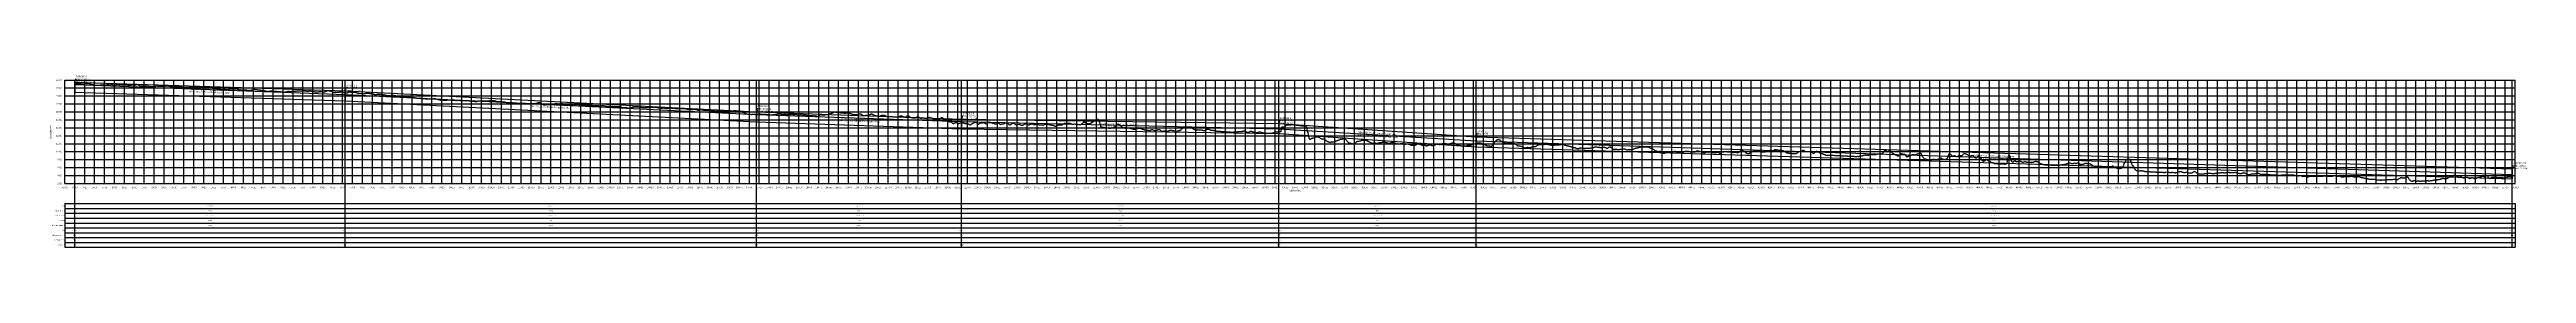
# Model space of a CAD drawing. Extents: x -64 to 6178, y -140 to 291.
import ezdxf
from ezdxf.enums import TextEntityAlignment as Align

# ---------------------------------------------------------------- set-up
doc = ezdxf.new("R2010")
doc.units = 0
for name, color, linetype in [('Annotation', 7, 'Continuous'), ('Annotation_Table', 254, 'Continuous'), ('Crown', 7, 'Continuous'), ('Grid', 254, 'Continuous'), ('Grid_Text', 7, 'Continuous'), ('Ground_Elevation', 3, 'Continuous'), ('Hydraulic_Grade', 5, 'Continuous'), ('Invert', 7, 'Continuous'), ('Structure', 7, 'Continuous')]:
    doc.layers.add(name, color=color, linetype=linetype)

msp = doc.modelspace()

# ---------------------------------------------------------------- linework, layer by layer
at = {"layer": 'Annotation', "color": 0}
for points in [[(0, 274.72), (-0.2, 275.7), (0.59, 275.52)], [(681, 252.48), (680.8, 253.46), (681.59, 253.28)], [(1718, 200.08), (1717.8, 201.06), (1718.59, 200.88)], [(2235, 182.02), (2234.8, 183), (2235.59, 182.82)], [(3034.33, 170.32), (3034.13, 171.3), (3034.92, 171.12)], [(3531.32, 137.02), (3531.12, 138), (3531.91, 137.82)], [(6142.29, 56.85), (6142.09, 57.83), (6142.88, 57.65)]]:
    msp.add_lwpolyline(points, close=True, dxfattribs=at)
for points in [[(2.44, 282.34), (1.7, 282.34), (0, 274.72)], [(683.44, 260.1), (682.7, 260.1), (681, 252.48)], [(1720.44, 207.7), (1719.7, 207.7), (1718, 200.08)], [(2237.44, 189.64), (2236.7, 189.64), (2235, 182.02)], [(3036.77, 177.94), (3036.03, 177.94), (3034.33, 170.32)], [(3533.76, 144.64), (3533.02, 144.64), (3531.32, 137.02)], [(6144.73, 64.47), (6143.99, 64.47), (6142.29, 56.85)]]:
    msp.add_lwpolyline(points, dxfattribs=at)
at = {"layer": 'Annotation_Table', "color": 254}
for points in [[(0, -140.21), (0, 280)], [(681, -140.21), (681, 280)], [(1718, -140.21), (1718, 280)], [(2235, -140.21), (2235, 280)], [(3034.33, -140.21), (3034.33, 280)], [(3531.32, -140.21), (3531.32, 280)], [(6142.29, -140.21), (6142.29, 280)], [(-25, -30.48), (6149.95, -30.48)], [(-25, -30.48), (-25, -140.21)], [(-25, -42.67), (6149.95, -42.67)], [(-25, -54.86), (6149.95, -54.86)], [(6149.95, -30.48), (6149.95, -140.21)], [(-25, -67.06), (6149.95, -67.06)], [(-25, -79.25), (6149.95, -79.25)], [(-25, -91.44), (6149.95, -91.44)], [(-25, -103.63), (6149.95, -103.63)], [(-25, -115.82), (6149.95, -115.82)], [(-25, -128.02), (6149.95, -128.02)], [(-25, -140.21), (6149.95, -140.21)]]:
    msp.add_lwpolyline(points, dxfattribs=at)
at = {"layer": 'Crown', "color": 0}
for points in [[(0, 274.72), (0, 274.72)], [(0, 274.72), (681, 252.48)], [(681, 252.48), (681, 252.48)], [(681, 252.48), (1718, 200.08)], [(1718, 200.08), (1718, 200.08)], [(1718, 200.08), (2235, 182.02)], [(2235, 182.02), (2235, 182.02)], [(2235, 182.02), (3034.33, 170.32)], [(3034.33, 170.32), (3034.33, 170.32)], [(3034.33, 170.32), (3531.32, 137.02)], [(3531.32, 137.02), (3531.32, 137.02)], [(3531.32, 137.02), (6142.29, 56.85)], [(6142.29, 56.85), (6142.29, 56.85)]]:
    msp.add_lwpolyline(points, dxfattribs=at)
at = {"layer": 'Grid', "color": 254}
for points in [[(-25, 280), (6150, 280)], [(-25, 20), (-25, 280)], [(-25, 260), (6150, 260)], [(0, 20), (0, 280)], [(25, 20), (25, 280)], [(50, 20), (50, 280)], [(75, 20), (75, 280)], [(100, 20), (100, 280)], [(125, 20), (125, 280)], [(150, 20), (150, 280)], [(175, 20), (175, 280)], [(200, 20), (200, 280)], [(225, 20), (225, 280)], [(250, 20), (250, 280)], [(275, 20), (275, 280)], [(300, 20), (300, 280)], [(325, 20), (325, 280)], [(350, 20), (350, 280)], [(375, 20), (375, 280)], [(400, 20), (400, 280)], [(425, 20), (425, 280)], [(450, 20), (450, 280)], [(475, 20), (475, 280)], [(500, 20), (500, 280)], [(525, 20), (525, 280)], [(550, 20), (550, 280)], [(575, 20), (575, 280)], [(600, 20), (600, 280)], [(625, 20), (625, 280)], [(650, 20), (650, 280)], [(675, 20), (675, 280)], [(700, 20), (700, 280)], [(725, 20), (725, 280)], [(750, 20), (750, 280)], [(775, 20), (775, 280)], [(800, 20), (800, 280)], [(825, 20), (825, 280)], [(850, 20), (850, 280)], [(875, 20), (875, 280)], [(900, 20), (900, 280)], [(925, 20), (925, 280)], [(950, 20), (950, 280)], [(975, 20), (975, 280)], [(1000, 20), (1000, 280)], [(1025, 20), (1025, 280)], [(1050, 20), (1050, 280)], [(1075, 20), (1075, 280)], [(1100, 20), (1100, 280)], [(1125, 20), (1125, 280)], [(1150, 20), (1150, 280)], [(1175, 20), (1175, 280)], [(1200, 20), (1200, 280)], [(1225, 20), (1225, 280)], [(1250, 20), (1250, 280)], [(1275, 20), (1275, 280)], [(1300, 20), (1300, 280)], [(1325, 20), (1325, 280)], [(1350, 20), (1350, 280)], [(1375, 20), (1375, 280)], [(1400, 20), (1400, 280)], [(1425, 20), (1425, 280)], [(1450, 20), (1450, 280)], [(1475, 20), (1475, 280)], [(1500, 20), (1500, 280)], [(1525, 20), (1525, 280)], [(1550, 20), (1550, 280)], [(1575, 20), (1575, 280)], [(1600, 20), (1600, 280)], [(1625, 20), (1625, 280)], [(1650, 20), (1650, 280)], [(1675, 20), (1675, 280)], [(1700, 20), (1700, 280)], [(1725, 20), (1725, 280)], [(1750, 20), (1750, 280)], [(1775, 20), (1775, 280)], [(1800, 20), (1800, 280)], [(1825, 20), (1825, 280)], [(1850, 20), (1850, 280)], [(1875, 20), (1875, 280)], [(1900, 20), (1900, 280)], [(1925, 20), (1925, 280)], [(1950, 20), (1950, 280)], [(1975, 20), (1975, 280)], [(2000, 20), (2000, 280)], [(2025, 20), (2025, 280)], [(2050, 20), (2050, 280)], [(2075, 20), (2075, 280)], [(2100, 20), (2100, 280)], [(2125, 20), (2125, 280)], [(2150, 20), (2150, 280)], [(2175, 20), (2175, 280)], [(2200, 20), (2200, 280)], [(2225, 20), (2225, 280)], [(2250, 20), (2250, 280)], [(2275, 20), (2275, 280)], [(2300, 20), (2300, 280)], [(2325, 20), (2325, 280)], [(2350, 20), (2350, 280)], [(2375, 20), (2375, 280)], [(2400, 20), (2400, 280)], [(2425, 20), (2425, 280)], [(2450, 20), (2450, 280)], [(2475, 20), (2475, 280)], [(2500, 20), (2500, 280)], [(2525, 20), (2525, 280)], [(2550, 20), (2550, 280)], [(2575, 20), (2575, 280)], [(2600, 20), (2600, 280)], [(2625, 20), (2625, 280)], [(2650, 20), (2650, 280)], [(2675, 20), (2675, 280)], [(2700, 20), (2700, 280)], [(2725, 20), (2725, 280)], [(2750, 20), (2750, 280)], [(2775, 20), (2775, 280)], [(2800, 20), (2800, 280)], [(2825, 20), (2825, 280)], [(2850, 20), (2850, 280)], [(2875, 20), (2875, 280)], [(2900, 20), (2900, 280)], [(2925, 20), (2925, 280)], [(2950, 20), (2950, 280)], [(2975, 20), (2975, 280)], [(3000, 20), (3000, 280)], [(3025, 20), (3025, 280)], [(3050, 20), (3050, 280)], [(3075, 20), (3075, 280)], [(3100, 20), (3100, 280)], [(3125, 20), (3125, 280)], [(3150, 20), (3150, 280)], [(3175, 20), (3175, 280)], [(3200, 20), (3200, 280)], [(3225, 20), (3225, 280)], [(3250, 20), (3250, 280)], [(3275, 20), (3275, 280)], [(3300, 20), (3300, 280)], [(3325, 20), (3325, 280)], [(3350, 20), (3350, 280)], [(3375, 20), (3375, 280)], [(3400, 20), (3400, 280)], [(3425, 20), (3425, 280)], [(3450, 20), (3450, 280)], [(3475, 20), (3475, 280)], [(3500, 20), (3500, 280)], [(3525, 20), (3525, 280)], [(3550, 20), (3550, 280)], [(3575, 20), (3575, 280)], [(3600, 20), (3600, 280)], [(3625, 20), (3625, 280)], [(3650, 20), (3650, 280)], [(3675, 20), (3675, 280)], [(3700, 20), (3700, 280)], [(3725, 20), (3725, 280)], [(3750, 20), (3750, 280)], [(3775, 20), (3775, 280)], [(3800, 20), (3800, 280)], [(3825, 20), (3825, 280)], [(3850, 20), (3850, 280)], [(3875, 20), (3875, 280)], [(3900, 20), (3900, 280)], [(3925, 20), (3925, 280)], [(3950, 20), (3950, 280)], [(3975, 20), (3975, 280)], [(4000, 20), (4000, 280)], [(4025, 20), (4025, 280)], [(4050, 20), (4050, 280)], [(4075, 20), (4075, 280)], [(4100, 20), (4100, 280)], [(4125, 20), (4125, 280)], [(4150, 20), (4150, 280)], [(4175, 20), (4175, 280)], [(4200, 20), (4200, 280)], [(4225, 20), (4225, 280)], [(4250, 20), (4250, 280)], [(4275, 20), (4275, 280)], [(4300, 20), (4300, 280)], [(4325, 20), (4325, 280)], [(4350, 20), (4350, 280)], [(4375, 20), (4375, 280)], [(4400, 20), (4400, 280)], [(4425, 20), (4425, 280)], [(4450, 20), (4450, 280)], [(4475, 20), (4475, 280)], [(4500, 20), (4500, 280)], [(4525, 20), (4525, 280)], [(4550, 20), (4550, 280)], [(4575, 20), (4575, 280)], [(4600, 20), (4600, 280)], [(4625, 20), (4625, 280)], [(4650, 20), (4650, 280)], [(4675, 20), (4675, 280)], [(4700, 20), (4700, 280)], [(4725, 20), (4725, 280)], [(4750, 20), (4750, 280)], [(4775, 20), (4775, 280)], [(4800, 20), (4800, 280)], [(4825, 20), (4825, 280)], [(4850, 20), (4850, 280)], [(4875, 20), (4875, 280)], [(4900, 20), (4900, 280)], [(4925, 20), (4925, 280)], [(4950, 20), (4950, 280)], [(4975, 20), (4975, 280)], [(5000, 20), (5000, 280)], [(5025, 20), (5025, 280)], [(5050, 20), (5050, 280)], [(5075, 20), (5075, 280)], [(5100, 20), (5100, 280)], [(5125, 20), (5125, 280)], [(5150, 20), (5150, 280)], [(5175, 20), (5175, 280)], [(5200, 20), (5200, 280)], [(5225, 20), (5225, 280)], [(5250, 20), (5250, 280)], [(5275, 20), (5275, 280)], [(5300, 20), (5300, 280)], [(5325, 20), (5325, 280)], [(5350, 20), (5350, 280)], [(5375, 20), (5375, 280)], [(5400, 20), (5400, 280)], [(5425, 20), (5425, 280)], [(5450, 20), (5450, 280)], [(5475, 20), (5475, 280)], [(5500, 20), (5500, 280)], [(5525, 20), (5525, 280)], [(5550, 20), (5550, 280)], [(5575, 20), (5575, 280)], [(5600, 20), (5600, 280)], [(5625, 20), (5625, 280)], [(5650, 20), (5650, 280)], [(5675, 20), (5675, 280)], [(5700, 20), (5700, 280)], [(5725, 20), (5725, 280)], [(5750, 20), (5750, 280)], [(5775, 20), (5775, 280)], [(5800, 20), (5800, 280)], [(5825, 20), (5825, 280)], [(5850, 20), (5850, 280)], [(5875, 20), (5875, 280)], [(5900, 20), (5900, 280)], [(5925, 20), (5925, 280)], [(5950, 20), (5950, 280)], [(5975, 20), (5975, 280)], [(6000, 20), (6000, 280)], [(6025, 20), (6025, 280)], [(6050, 20), (6050, 280)], [(6075, 20), (6075, 280)], [(6100, 20), (6100, 280)], [(6125, 20), (6125, 280)], [(6150, 20), (6150, 280)], [(-25, 240), (6150, 240)], [(-25, 220), (6150, 220)], [(-25, 200), (6150, 200)], [(-25, 180), (6150, 180)], [(-25, 160), (6150, 160)], [(-25, 140), (6150, 140)], [(-25, 120), (6150, 120)], [(-25, 100), (6150, 100)], [(-25, 80), (6150, 80)], [(-25, 60), (6150, 60)], [(-25, 40), (6150, 40)], [(-25, 20), (6150, 20)]]:
    msp.add_lwpolyline(points, dxfattribs=at)
at = {"layer": 'Ground_Elevation', "color": 3}
msp.add_lwpolyline([(0, 271.22), (1, 271.07), (2, 270.95), (3, 270.89), (4, 270.84), (5, 270.84), (6, 270.9), (7, 271.03), (8, 271.16), (9, 271.29), (10, 271.39), (11, 271.44), (12, 271.4), (13, 271.28), (14, 271.1), (15, 270.91), (16, 270.76), (17, 270.64), (18, 270.57), (19, 270.56), (20, 270.57), (21, 270.56), (22, 270.56), (23, 270.6), (24, 270.69), (25, 270.81), (26, 270.91), (27, 270.98), (28, 270.99), (29, 270.97), (30, 270.94), (31, 270.93), (32, 270.96), (33, 271.01), (34, 271.05), (35, 271.04), (36, 270.95), (37, 270.76), (38, 270.46), (39, 270.13), (40, 269.79), (41, 269.5), (42, 269.25), (43, 269.04), (44, 268.84), (45, 268.63), (46, 268.37), (47, 268.1), (48, 267.84), (49, 267.57), (50, 267.36), (51, 267.23), (52, 267.17), (53, 267.16), (54, 267.17), (55, 267.18), (56, 267.21), (57, 267.26), (58, 267.29), (59, 267.29), (60, 267.28), (61, 267.3), (62, 267.34), (63, 267.4), (64, 267.44), (65, 267.49), (66, 267.58), (67, 267.75), (68, 267.97), (69, 268.09), (70, 268.16), (71, 268.25), (72, 268.33), (73, 268.39), (74, 268.4), (75, 268.35), (76, 268.28), (77, 268.19), (78, 268), (79, 267.78), (80, 267.78), (81, 267.92), (82, 268.13), (83, 268.3), (84, 268.38), (85, 268.33), (86, 268.18), (87, 268.02), (88, 267.93), (89, 267.93), (90, 268.01), (91, 268.17), (92, 268.32), (93, 268.41), (94, 268.37), (95, 268.26), (96, 268.11), (97, 267.96), (98, 267.82), (99, 267.74), (100, 267.73), (101, 267.77), (102, 267.83), (103, 267.93), (104, 268.11), (105, 268.33), (106, 268.53), (107, 268.65), (108, 268.73), (109, 268.72), (110, 268.63), (111, 268.47), (112, 268.3), (113, 268.18), (114, 268.15), (115, 268.18), (116, 268.2), (117, 268.21), (118, 268.23), (119, 268.27), (120, 268.3), (121, 268.29), (122, 268.2), (123, 268.1), (124, 268.07), (125, 268.04), (126, 268.01), (127, 267.95), (128, 267.89), (129, 267.86), (130, 267.84), (131, 267.79), (132, 267.7), (133, 267.57), (134, 267.45), (135, 267.34), (136, 267.23), (137, 267.14), (138, 267.05), (139, 267), (140, 267.02), (141, 267.16), (142, 267.41), (143, 267.69), (144, 267.88), (145, 267.99), (146, 268.02), (147, 267.94), (148, 267.73), (149, 267.48), (150, 267.25), (151, 267.15), (152, 267.26), (153, 267.57), (154, 268.02), (155, 268.51), (156, 268.89), (157, 269.09), (158, 268.95), (159, 268.48), (160, 267.77), (161, 266.98), (162, 266.27), (163, 265.72), (164, 265.34), (165, 265.12), (166, 265.03), (167, 265.02), (168, 265.03), (169, 265.03), (170, 265.07), (171, 265.12), (172, 265.18), (173, 265.21), (174, 265.21), (175, 265.18), (176, 265.14), (177, 265.09), (178, 265.06), (179, 265.07), (180, 265.1), (181, 265.15), (182, 265.16), (183, 265.13), (184, 264.99), (185, 264.78), (186, 264.5), (187, 264.19), (188, 263.87), (189, 263.6), (190, 263.42), (191, 263.34), (192, 263.36), (193, 263.44), (194, 263.54), (195, 263.63), (196, 263.73), (197, 263.84), (198, 263.99), (199, 264.17), (200, 264.37), (201, 264.55), (202, 264.68), (203, 264.8), (204, 264.94), (205, 265.05), (206, 265.08), (207, 265.03), (208, 264.96), (209, 264.89), (210, 264.81), (211, 264.75), (212, 264.7), (213, 264.69), (214, 264.68), (215, 264.67), (216, 264.66), (217, 264.64), (218, 264.61), (219, 264.56), (220, 264.53), (221, 264.48), (222, 264.38), (223, 264.25), (224, 264.16), (225, 264.16), (226, 264.24), (227, 264.39), (228, 264.59), (229, 264.82), (230, 265.05), (231, 265.24), (232, 265.37), (233, 265.4), (234, 265.33), (235, 265.19), (236, 265.02), (237, 264.78), (238, 264.48), (239, 264.16), (240, 263.9), (241, 263.74), (242, 263.66), (243, 263.64), (244, 263.67), (245, 263.75), (246, 263.85), (247, 263.91), (248, 263.94), (249, 263.97), (250, 264.02), (251, 264.07), (252, 264.03), (253, 263.91), (254, 263.72), (255, 263.52), (256, 263.35), (257, 263.2), (258, 263.15), (259, 263.24), (260, 263.4), (261, 263.54), (262, 263.6), (263, 263.57), (264, 263.48), (265, 263.33), (266, 263.12), (267, 262.89), (268, 262.68), (269, 262.51), (270, 262.38), (271, 262.26), (272, 262.17), (273, 262.11), (274, 262.12), (275, 262.18), (276, 262.24), (277, 262.28), (278, 262.26), (279, 262.19), (280, 262.11), (281, 262.03), (282, 261.95), (283, 261.86), (284, 261.79), (285, 261.77), (286, 261.81), (287, 261.88), (288, 261.93), (289, 261.98), (290, 262.02), (291, 262.04), (292, 262), (293, 261.88), (294, 261.76), (295, 261.68), (296, 261.63), (297, 261.58), (298, 261.53), (299, 261.52), (300, 261.55), (301, 261.62), (302, 261.75), (303, 261.93), (304, 262.13), (305, 262.33), (306, 262.49), (307, 262.63), (308, 262.75), (309, 262.81), (310, 262.78), (311, 262.69), (312, 262.56), (313, 262.42), (314, 262.27), (315, 262.11), (316, 261.92), (317, 261.71), (318, 261.51), (319, 261.35), (320, 261.21), (321, 261.14), (322, 261.16), (323, 261.31), (324, 261.51), (325, 261.67), (326, 261.78), (327, 261.83), (328, 261.84), (329, 261.77), (330, 261.66), (331, 261.56), (332, 261.49), (333, 261.47), (334, 261.47), (335, 261.47), (336, 261.47), (337, 261.44), (338, 261.34), (339, 261.16), (340, 260.94), (341, 260.73), (342, 260.53), (343, 260.37), (344, 260.25), (345, 260.14), (346, 260.03), (347, 259.9), (348, 259.76), (349, 259.62), (350, 259.47), (351, 259.36), (352, 259.31), (353, 259.28), (354, 259.21), (355, 259.11), (356, 259.01), (357, 258.9), (358, 258.76), (359, 258.58), (360, 258.33), (361, 258.07), (362, 257.82), (363, 257.56), (364, 257.3), (365, 257.04), (366, 256.79), (367, 256.57), (368, 256.34), (369, 256.16), (370, 256.06), (371, 256.03), (372, 256.07), (373, 256.16), (374, 256.3), (375, 256.46), (376, 256.58), (377, 256.62), (378, 256.58), (379, 256.5), (380, 256.41), (381, 256.35), (382, 256.31), (383, 256.29), (384, 256.31), (385, 256.36), (386, 256.44), (387, 256.54), (388, 256.68), (389, 256.87), (390, 257.12), (391, 257.43), (392, 257.69), (393, 257.81), (394, 257.84), (395, 257.81), (396, 257.76), (397, 257.71), (398, 257.67), (399, 257.64), (400, 257.61), (401, 257.6), (402, 257.62), (403, 257.67), (404, 257.75), (405, 257.86), (406, 257.96), (407, 257.9), (408, 257.68), (409, 257.44), (410, 257.17), (411, 256.82), (412, 256.4), (413, 255.97), (414, 255.61), (415, 255.4), (416, 255.29), (417, 255.23), (418, 255.25), (419, 255.37), (420, 255.53), (421, 255.66), (422, 255.68), (423, 255.6), (424, 255.46), (425, 255.31), (426, 255.2), (427, 255.14), (428, 255.12), (429, 255.09), (430, 255.05), (431, 254.99), (432, 254.9), (433, 254.8), (434, 254.69), (435, 254.59), (436, 254.5), (437, 254.42), (438, 254.33), (439, 254.18), (440, 254.02), (441, 253.94), (442, 254.02), (443, 254.21), (444, 254.46), (445, 254.68), (446, 254.95), (447, 255.27), (448, 255.59), (449, 255.89), (450, 256.15), (451, 256.38), (452, 256.58), (453, 256.73), (454, 256.75), (455, 256.54), (456, 256.3), (457, 256.07), (458, 255.87), (459, 255.74), (460, 255.7), (461, 255.7), (462, 255.68), (463, 255.65), (464, 255.59), (465, 255.47), (466, 255.29), (467, 255.04), (468, 254.75), (469, 254.39), (470, 254.05), (471, 253.81), (472, 253.65), (473, 253.57), (474, 253.57), (475, 253.62), (476, 253.62), (477, 253.5), (478, 253.24), (479, 252.91), (480, 252.54), (481, 252.21), (482, 251.97), (483, 251.8), (484, 251.68), (485, 251.59), (486, 251.51), (487, 251.46), (488, 251.47), (489, 251.61), (490, 251.84), (491, 252.07), (492, 252.29), (493, 252.51), (494, 252.65), (495, 252.72), (496, 252.71), (497, 252.65), (498, 252.53), (499, 252.41), (500, 252.28), (501, 252.17), (502, 252.11), (503, 252.06), (504, 252.03), (505, 251.97), (506, 251.89), (507, 251.78), (508, 251.62), (509, 251.41), (510, 251.22), (511, 251.1), (512, 251.03), (513, 250.96), (514, 250.88), (515, 250.84), (516, 250.83), (517, 250.83), (518, 250.77), (519, 250.67), (520, 250.52), (521, 250.33), (522, 250.09), (523, 249.85), (524, 249.66), (525, 249.58), (526, 249.63), (527, 249.71), (528, 249.8), (529, 249.86), (530, 249.95), (531, 250.04), (532, 250.16), (533, 250.28), (534, 250.48), (535, 250.77), (536, 251.12), (537, 251.42), (538, 251.56), (539, 251.56), (540, 251.42), (541, 251.21), (542, 251.01), (543, 250.9), (544, 250.98), (545, 251.19), (546, 251.46), (547, 251.72), (548, 251.94), (549, 252.04), (550, 252.03), (551, 251.93), (552, 251.86), (553, 251.86), (554, 251.94), (555, 252.09), (556, 252.27), (557, 252.41), (558, 252.52), (559, 252.56), (560, 252.57), (561, 252.54), (562, 252.53), (563, 252.6), (564, 252.72), (565, 252.87), (566, 252.96), (567, 252.95), (568, 252.91), (569, 252.86), (570, 252.79), (571, 252.7), (572, 252.59), (573, 252.51), (574, 252.47), (575, 252.5), (576, 252.55), (577, 252.57), (578, 252.56), (579, 252.53), (580, 252.53), (581, 252.51), (582, 252.47), (583, 252.37), (584, 252.19), (585, 252), (586, 251.83), (587, 251.75), (588, 251.78), (589, 251.93), (590, 252.16), (591, 252.4), (592, 252.57), (593, 252.58), (594, 252.44), (595, 252.22), (596, 251.96), (597, 251.73), (598, 251.56), (599, 251.48), (600, 251.42), (601, 251.31), (602, 251.14), (603, 250.93), (604, 250.74), (605, 250.62), (606, 250.57), (607, 250.58), (608, 250.57), (609, 250.54), (610, 250.46), (611, 250.38), (612, 250.33), (613, 250.34), (614, 250.39), (615, 250.5), (616, 250.65), (617, 250.82), (618, 250.96), (619, 251.08), (620, 251.16), (621, 251.21), (622, 251.19), (623, 251.12), (624, 251.02), (625, 250.89), (626, 250.74), (627, 250.59), (628, 250.48), (629, 250.51), (630, 250.66), (631, 250.9), (632, 251.21), (633, 251.62), (634, 252.12), (635, 252.62), (636, 253.03), (637, 253.31), (638, 253.44), (639, 253.46), (640, 253.36), (641, 253.12), (642, 252.82), (643, 252.51), (644, 252.21), (645, 251.91), (646, 251.56), (647, 251.17), (648, 250.76), (649, 250.38), (650, 250.03), (651, 249.7), (652, 249.43), (653, 249.24), (654, 249.14), (655, 249.14), (656, 249.23), (657, 249.36), (658, 249.48), (659, 249.56), (660, 249.56), (661, 249.48), (662, 249.4), (663, 249.34), (664, 249.33), (665, 249.41), (666, 249.57), (667, 249.76), (668, 249.97), (669, 250.12), (670, 250.19), (671, 250.19), (672, 250.12), (673, 249.96), (674, 249.68), (675, 249.36), (676, 249.06), (677, 248.87), (678, 248.71), (679, 248.57), (680, 248.42), (681, 248.28), (682, 248.11), (683, 247.83), (684, 247.48), (685, 247.32), (686, 247.46), (687, 247.83), (688, 248.3), (689, 248.84), (690, 249.46), (691, 250.09), (692, 250.51), (693, 250.58), (694, 250.43), (695, 250.1), (696, 249.66), (697, 249.12), (698, 248.64), (699, 248.34), (700, 248.42), (701, 248.74), (702, 249.14), (703, 249.45), (704, 249.6), (705, 249.59), (706, 249.42), (707, 249.17), (708, 248.89), (709, 248.63), (710, 248.36), (711, 248.05), (712, 247.69), (713, 247.35), (714, 247), (715, 246.65), (716, 246.29), (717, 245.96), (718, 245.74), (719, 245.67), (720, 245.74), (721, 245.91), (722, 246.08), (723, 246.19), (724, 246.21), (725, 246.14), (726, 245.96), (727, 245.76), (728, 245.62), (729, 245.6), (730, 245.71), (731, 245.93), (732, 246.24), (733, 246.45), (734, 246.57), (735, 246.7), (736, 246.85), (737, 246.99), (738, 247.06), (739, 247.05), (740, 246.99), (741, 246.86), (742, 246.67), (743, 246.42), (744, 246.13), (745, 245.92), (746, 245.82), (747, 245.78), (748, 245.73), (749, 245.57), (750, 245.32), (751, 245.03), (752, 244.75), (753, 244.47), (754, 244.19), (755, 243.96), (756, 243.84), (757, 243.81), (758, 243.84), (759, 243.92), (760, 243.99), (761, 244.13), (762, 244.32), (763, 244.57), (764, 244.74), (765, 244.73), (766, 244.58), (767, 244.37), (768, 244.2), (769, 244.12), (770, 244.19), (771, 244.33), (772, 244.31), (773, 244.18), (774, 243.98), (775, 243.74), (776, 243.5), (777, 243.27), (778, 243.06), (779, 242.86), (780, 242.68), (781, 242.49), (782, 242.29), (783, 242.08), (784, 241.85), (785, 241.62), (786, 241.49), (787, 241.44), (788, 241.42), (789, 241.4), (790, 241.4), (791, 241.39), (792, 241.35), (793, 241.31), (794, 241.31), (795, 241.34), (796, 241.41), (797, 241.49), (798, 241.68), (799, 241.91), (800, 241.92), (801, 241.79), (802, 241.59), (803, 241.37), (804, 241.16), (805, 240.98), (806, 240.85), (807, 240.75), (808, 240.69), (809, 240.65), (810, 240.61), (811, 240.57), (812, 240.5), (813, 240.4), (814, 240.26), (815, 240.09), (816, 239.89), (817, 239.64), (818, 239.38), (819, 239.1), (820, 238.82), (821, 238.55), (822, 238.31), (823, 238.13), (824, 238.01), (825, 237.99), (826, 238.01), (827, 237.99), (828, 237.91), (829, 237.95), (830, 238.09), (831, 238.2), (832, 238.24), (833, 238.22), (834, 238.14), (835, 238), (836, 237.8), (837, 237.6), (838, 237.42), (839, 237.29), (840, 237.2), (841, 237.13), (842, 237.03), (843, 236.89), (844, 236.71), (845, 236.49), (846, 236.25), (847, 236.07), (848, 235.96), (849, 235.89), (850, 235.9), (851, 235.99), (852, 236.15), (853, 236.28), (854, 236.27), (855, 236.14), (856, 235.92), (857, 235.63), (858, 235.33), (859, 235.06), (860, 234.84), (861, 234.7), (862, 234.62), (863, 234.58), (864, 234.56), (865, 234.55), (866, 234.53), (867, 234.52), (868, 234.48), (869, 234.38), (870, 234.27), (871, 234.13), (872, 233.97), (873, 233.79), (874, 233.64), (875, 233.53), (876, 233.48), (877, 233.44), (878, 233.4), (879, 233.35), (880, 233.3), (881, 233.26), (882, 233.22), (883, 233.15), (884, 233.05), (885, 232.93), (886, 232.81), (887, 232.72), (888, 232.64), (889, 232.56), (890, 232.49), (891, 232.42), (892, 232.41), (893, 232.44), (894, 232.47), (895, 232.46), (896, 232.42), (897, 232.36), (898, 232.3), (899, 232.29), (900, 232.33), (901, 232.42), (902, 232.55), (903, 232.75), (904, 232.97), (905, 233.18), (906, 233.31), (907, 233.3), (908, 233.16), (909, 232.94), (910, 232.69), (911, 232.45), (912, 232.23), (913, 232.02), (914, 231.79), (915, 231.58), (916, 231.39), (917, 231.23), (918, 230.89), (919, 230.44), (920, 230.06), (921, 229.8), (922, 229.68), (923, 229.69), (924, 229.79), (925, 229.91), (926, 229.93), (927, 229.85), (928, 229.69), (929, 229.52), (930, 229.39), (931, 229.29), (932, 229.24), (933, 229.21), (934, 229.12), (935, 229), (936, 229.01), (937, 229.2), (938, 229.5), (939, 229.81), (940, 230.08), (941, 230.28), (942, 230.4), (943, 230.45), (944, 230.42), (945, 230.33), (946, 230.21), (947, 230.1), (948, 229.99), (949, 229.85), (950, 229.71), (951, 229.61), (952, 229.56), (953, 229.49), (954, 229.42), (955, 229.37), (956, 229.33), (957, 229.23), (958, 229.1), (959, 228.96), (960, 228.87), (961, 228.85), (962, 228.91), (963, 229), (964, 229.1), (965, 229.16), (966, 229.16), (967, 229.12), (968, 229.05), (969, 228.97), (970, 228.91), (971, 228.86), (972, 228.82), (973, 228.73), (974, 228.61), (975, 228.47), (976, 228.36), (977, 228.26), (978, 228.19), (979, 228.17), (980, 228.22), (981, 228.3), (982, 228.37), (983, 228.41), (984, 228.42), (985, 228.4), (986, 228.4), (987, 228.44), (988, 228.49), (989, 228.5), (990, 228.46), (991, 228.38), (992, 228.27), (993, 228.13), (994, 227.96), (995, 227.79), (996, 227.66), (997, 227.58), (998, 227.52), (999, 227.46), (1000, 227.39), (1001, 227.29), (1002, 227.18), (1003, 227.09), (1004, 227.01), (1005, 226.91), (1006, 226.77), (1007, 226.58), (1008, 226.36), (1009, 226.19), (1010, 226.09), (1011, 226.08), (1012, 226.17), (1013, 226.39), (1014, 226.76), (1015, 227.16), (1016, 227.4), (1017, 227.55), (1018, 227.63), (1019, 227.68), (1020, 227.7), (1021, 227.7), (1022, 227.71), (1023, 227.72), (1024, 227.74), (1025, 227.78), (1026, 227.81), (1027, 227.85), (1028, 227.9), (1029, 227.94), (1030, 227.96), (1031, 227.94), (1032, 227.83), (1033, 227.71), (1034, 227.66), (1035, 227.66), (1036, 227.64), (1037, 227.58), (1038, 227.48), (1039, 227.4), (1040, 227.35), (1041, 227.36), (1042, 227.45), (1043, 227.59), (1044, 227.76), (1045, 227.95), (1046, 228.13), (1047, 228.31), (1048, 228.48), (1049, 228.57), (1050, 228.61), (1051, 228.65), (1052, 228.69), (1053, 228.68), (1054, 228.61), (1055, 228.48), (1056, 228.33), (1057, 228.16), (1058, 228), (1059, 227.82), (1060, 227.59), (1061, 227.22), (1062, 226.79), (1063, 226.36), (1064, 226.07), (1065, 225.98), (1066, 226.01), (1067, 226.06), (1068, 226.09), (1069, 226.11), (1070, 226.06), (1071, 225.91), (1072, 225.73), (1073, 225.63), (1074, 225.6), (1075, 225.63), (1076, 225.62), (1077, 225.53), (1078, 225.39), (1079, 225.28), (1080, 225.22), (1081, 225.18), (1082, 225.12), (1083, 225), (1084, 224.8), (1085, 224.47), (1086, 224.04), (1087, 223.53), (1088, 223.04), (1089, 222.73), (1090, 222.67), (1091, 222.8), (1092, 223.01), (1093, 223.22), (1094, 223.38), (1095, 223.5), (1096, 223.58), (1097, 223.64), (1098, 223.7), (1099, 223.73), (1100, 223.67), (1101, 223.54), (1102, 223.33), (1103, 223.06), (1104, 222.74), (1105, 222.38), (1106, 222.01), (1107, 221.67), (1108, 221.4), (1109, 221.2), (1110, 221.08), (1111, 221.03), (1112, 221.07), (1113, 221.19), (1114, 221.38), (1115, 221.59), (1116, 221.76), (1117, 221.89), (1118, 221.98), (1119, 221.99), (1120, 221.92), (1121, 221.79), (1122, 221.67), (1123, 221.56), (1124, 221.44), (1125, 221.31), (1126, 221.24), (1127, 221.25), (1128, 221.33), (1129, 221.41), (1130, 221.47), (1131, 221.52), (1132, 221.53), (1133, 221.53), (1134, 221.51), (1135, 221.43), (1136, 221.29), (1137, 221.13), (1138, 220.98), (1139, 220.86), (1140, 220.8), (1141, 220.81), (1142, 220.89), (1143, 220.98), (1144, 221.07), (1145, 221.16), (1146, 221.24), (1147, 221.27), (1148, 221.24), (1149, 221.2), (1150, 221.18), (1151, 221.2), (1152, 221.24), (1153, 221.25), (1154, 221.23), (1155, 221.17), (1156, 221.07), (1157, 220.93), (1158, 220.8), (1159, 220.74), (1160, 220.79), (1161, 220.96), (1162, 221.23), (1163, 221.55), (1164, 221.87), (1165, 222.2), (1166, 222.54), (1167, 222.91), (1168, 223.26), (1169, 223.61), (1170, 223.88), (1171, 224.03), (1172, 223.9), (1173, 223.42), (1174, 222.65), (1175, 221.76), (1176, 220.84), (1177, 220.02), (1178, 219.37), (1179, 218.91), (1180, 218.56), (1181, 218.25), (1182, 217.94), (1183, 217.62), (1184, 217.37), (1185, 217.27), (1186, 217.37), (1187, 217.67), (1188, 218), (1189, 218.17), (1190, 218.28), (1191, 218.39), (1192, 218.43), (1193, 218.43), (1194, 218.39), (1195, 218.32), (1196, 218.25), (1197, 218.2), (1198, 218.16), (1199, 218.14), (1200, 218.16), (1201, 218.19), (1202, 218.24), (1203, 218.31), (1204, 218.41), (1205, 218.55), (1206, 218.74), (1207, 218.97), (1208, 219.24), (1209, 219.53), (1210, 219.88), (1211, 220.25), (1212, 220.64), (1213, 220.98), (1214, 221.15), (1215, 221), (1216, 220.73), (1217, 220.48), (1218, 220.32), (1219, 220.3), (1220, 220.37), (1221, 220.47), (1222, 220.56), (1223, 220.62), (1224, 220.63), (1225, 220.64), (1226, 220.66), (1227, 220.65), (1228, 220.6), (1229, 220.5), (1230, 220.3), (1231, 219.98), (1232, 219.66), (1233, 219.41), (1234, 219.23), (1235, 219.13), (1236, 219.03), (1237, 218.92), (1238, 218.79), (1239, 218.66), (1240, 218.53), (1241, 218.38), (1242, 218.22), (1243, 218.08), (1244, 217.99), (1245, 217.95), (1246, 217.98), (1247, 218.03), (1248, 218.08), (1249, 218.09), (1250, 218.05), (1251, 217.95), (1252, 217.82), (1253, 217.69), (1254, 217.58), (1255, 217.51), (1256, 217.48), (1257, 217.49), (1258, 217.54), (1259, 217.63), (1260, 217.76), (1261, 217.92), (1262, 218.14), (1263, 218.41), (1264, 218.69), (1265, 218.91), (1266, 218.96), (1267, 218.94), (1268, 218.85), (1269, 218.68), (1270, 218.38), (1271, 217.98), (1272, 217.58), (1273, 217.25), (1274, 217), (1275, 216.85), (1276, 216.77), (1277, 216.75), (1278, 216.77), (1279, 216.81), (1280, 216.85), (1281, 216.88), (1282, 216.86), (1283, 216.8), (1284, 216.73), (1285, 216.66), (1286, 216.59), (1287, 216.51), (1288, 216.44), (1289, 216.4), (1290, 216.42), (1291, 216.45), (1292, 216.47), (1293, 216.47), (1294, 216.52), (1295, 216.6), (1296, 216.66), (1297, 216.67), (1298, 216.63), (1299, 216.57), (1300, 216.51), (1301, 216.45), (1302, 216.36), (1303, 216.26), (1304, 216.15), (1305, 216.03), (1306, 215.86), (1307, 215.69), (1308, 215.54), (1309, 215.48), (1310, 215.5), (1311, 215.59), (1312, 215.78), (1313, 216.02), (1314, 216.23), (1315, 216.33), (1316, 216.35), (1317, 216.33), (1318, 216.24), (1319, 216.05), (1320, 215.76), (1321, 215.46), (1322, 215.23), (1323, 215.13), (1324, 215.13), (1325, 215.23), (1326, 215.36), (1327, 215.46), (1328, 215.56), (1329, 215.64), (1330, 215.71), (1331, 215.7), (1332, 215.59), (1333, 215.42), (1334, 215.25), (1335, 215.1), (1336, 214.95), (1337, 214.77), (1338, 214.61), (1339, 214.49), (1340, 214.42), (1341, 214.36), (1342, 214.27), (1343, 214.18), (1344, 214.12), (1345, 214.11), (1346, 214.17), (1347, 214.26), (1348, 214.34), (1349, 214.39), (1350, 214.41), (1351, 214.42), (1352, 214.42), (1353, 214.39), (1354, 214.27), (1355, 214.08), (1356, 213.82), (1357, 213.55), (1358, 213.37), (1359, 213.27), (1360, 213.28), (1361, 213.4), (1362, 213.56), (1363, 213.7), (1364, 213.75), (1365, 213.73), (1366, 213.65), (1367, 213.54), (1368, 213.37), (1369, 213.21), (1370, 213.1), (1371, 213.06), (1372, 213.04), (1373, 212.99), (1374, 212.91), (1375, 212.76), (1376, 212.44), (1377, 211.99), (1378, 211.58), (1379, 211.27), (1380, 211.08), (1381, 211.03), (1382, 211.05), (1383, 211.08), (1384, 211.13), (1385, 211.17), (1386, 211.18), (1387, 211.13), (1388, 211.02), (1389, 210.9), (1390, 210.72), (1391, 210.47), (1392, 210.19), (1393, 209.93), (1394, 209.72), (1395, 209.58), (1396, 209.52), (1397, 209.55), (1398, 209.67), (1399, 209.91), (1400, 210.21), (1401, 210.5), (1402, 210.76), (1403, 211), (1404, 211.23), (1405, 211.42), (1406, 211.59), (1407, 211.77), (1408, 212), (1409, 212.26), (1410, 212.45), (1411, 212.55), (1412, 212.58), (1413, 212.56), (1414, 212.52), (1415, 212.48), (1416, 212.45), (1417, 212.45), (1418, 212.46), (1419, 212.5), (1420, 212.55), (1421, 212.61), (1422, 212.64), (1423, 212.65), (1424, 212.62), (1425, 212.46), (1426, 212.15), (1427, 211.82), (1428, 211.52), (1429, 211.25), (1430, 211.03), (1431, 210.84), (1432, 210.69), (1433, 210.58), (1434, 210.56), (1435, 210.6), (1436, 210.64), (1437, 210.64), (1438, 210.6), (1439, 210.61), (1440, 210.68), (1441, 210.76), (1442, 210.8), (1443, 210.79), (1444, 210.78), (1445, 210.81), (1446, 210.86), (1447, 210.9), (1448, 210.95), (1449, 211.08), (1450, 211.26), (1451, 211.41), (1452, 211.52), (1453, 211.58), (1454, 211.64), (1455, 211.73), (1456, 211.83), (1457, 211.9), (1458, 211.93), (1459, 211.93), (1460, 211.97), (1461, 212.06), (1462, 212.09), (1463, 211.99), (1464, 211.79), (1465, 211.56), (1466, 211.29), (1467, 211.04), (1468, 210.8), (1469, 210.59), (1470, 210.39), (1471, 210.22), (1472, 210.09), (1473, 210), (1474, 209.94), (1475, 209.86), (1476, 209.63), (1477, 209.38), (1478, 209.26), (1479, 209.29), (1480, 209.4), (1481, 209.54), (1482, 209.71), (1483, 209.91), (1484, 210.04), (1485, 210.03), (1486, 209.86), (1487, 209.61), (1488, 209.35), (1489, 209.14), (1490, 209), (1491, 208.96), (1492, 209.05), (1493, 209.23), (1494, 209.4), (1495, 209.51), (1496, 209.55), (1497, 209.59), (1498, 209.66), (1499, 209.72), (1500, 209.77), (1501, 209.78), (1502, 209.77), (1503, 209.77), (1504, 209.74), (1505, 209.67), (1506, 209.53), (1507, 209.44), (1508, 209.4), (1509, 209.26), (1510, 209.04), (1511, 208.85), (1512, 208.72), (1513, 208.63), (1514, 208.55), (1515, 208.51), (1516, 208.49), (1517, 208.51), (1518, 208.57), (1519, 208.65), (1520, 208.72), (1521, 208.69), (1522, 208.59), (1523, 208.55), (1524, 208.54), (1525, 208.5), (1526, 208.44), (1527, 208.37), (1528, 208.31), (1529, 208.29), (1530, 208.29), (1531, 208.35), (1532, 208.45), (1533, 208.56), (1534, 208.66), (1535, 208.73), (1536, 208.72), (1537, 208.62), (1538, 208.44), (1539, 208.2), (1540, 207.95), (1541, 207.68), (1542, 207.4), (1543, 207.12), (1544, 206.89), (1545, 206.68), (1546, 206.42), (1547, 206.15), (1548, 205.91), (1549, 205.77), (1550, 205.7), (1551, 205.71), (1552, 205.81), (1553, 205.92), (1554, 205.99), (1555, 206.05), (1556, 206.18), (1557, 206.32), (1558, 206.46), (1559, 206.56), (1560, 206.61), (1561, 206.59), (1562, 206.52), (1563, 206.37), (1564, 206.18), (1565, 205.96), (1566, 205.73), (1567, 205.55), (1568, 205.35), (1569, 204.92), (1570, 204.4), (1571, 204.11), (1572, 204.12), (1573, 204.36), (1574, 204.73), (1575, 205.12), (1576, 205.45), (1577, 205.66), (1578, 205.69), (1579, 205.58), (1580, 205.4), (1581, 205.17), (1582, 204.91), (1583, 204.66), (1584, 204.51), (1585, 204.47), (1586, 204.44), (1587, 204.34), (1588, 204.19), (1589, 204.11), (1590, 204.12), (1591, 204.16), (1592, 204.21), (1593, 204.29), (1594, 204.42), (1595, 204.54), (1596, 204.54), (1597, 204.53), (1598, 204.58), (1599, 204.57), (1600, 204.42), (1601, 204.17), (1602, 203.88), (1603, 203.54), (1604, 203.18), (1605, 202.85), (1606, 202.65), (1607, 202.66), (1608, 202.81), (1609, 202.89), (1610, 202.87), (1611, 202.72), (1612, 202.49), (1613, 202.25), (1614, 202.06), (1615, 201.93), (1616, 201.89), (1617, 201.98), (1618, 202.09), (1619, 202.23), (1620, 202.42), (1621, 202.61), (1622, 202.81), (1623, 202.89), (1624, 202.84), (1625, 202.69), (1626, 202.44), (1627, 202.07), (1628, 201.65), (1629, 201.3), (1630, 201.11), (1631, 201.09), (1632, 201.17), (1633, 201.33), (1634, 201.51), (1635, 201.72), (1636, 201.87), (1637, 201.95), (1638, 201.95), (1639, 201.88), (1640, 201.71), (1641, 201.57), (1642, 201.52), (1643, 201.54), (1644, 201.57), (1645, 201.63), (1646, 201.72), (1647, 201.83), (1648, 201.9), (1649, 201.94), (1650, 201.97), (1651, 202.04), (1652, 202.14), (1653, 202.26), (1654, 202.36), (1655, 202.41), (1656, 202.44), (1657, 202.5), (1658, 202.58), (1659, 202.66), (1660, 202.76), (1661, 202.91), (1662, 203.07), (1663, 203.18), (1664, 203.2), (1665, 203.13), (1666, 202.99), (1667, 202.8), (1668, 202.61), (1669, 202.58), (1670, 202.62), (1671, 202.68), (1672, 202.66), (1673, 202.59), (1674, 202.5), (1675, 202.42), (1676, 202.31), (1677, 202.08), (1678, 201.74), (1679, 201.31), (1680, 200.81), (1681, 200.36), (1682, 199.95), (1683, 199.56), (1684, 199.14), (1685, 198.65), (1686, 198.07), (1687, 197.44), (1688, 196.83), (1689, 196.29), (1690, 195.84), (1691, 195.48), (1692, 195.19), (1693, 194.95), (1694, 194.67), (1695, 194.37), (1696, 194.14), (1697, 194.03), (1698, 194), (1699, 193.97), (1700, 193.94), (1701, 193.94), (1702, 193.96), (1703, 193.91), (1704, 193.77), (1705, 193.59), (1706, 193.52), (1707, 193.61), (1708, 193.83), (1709, 194.02), (1710, 194.11), (1711, 194.06), (1712, 193.94), (1713, 193.82), (1714, 193.73), (1715, 193.65), (1716, 193.61), (1717, 193.65), (1718, 193.78), (1719, 193.9), (1720, 193.99), (1721, 194.04), (1722, 194.09), (1723, 194.21), (1724, 194.38), (1725, 194.53), (1726, 194.61), (1727, 194.62), (1728, 194.55), (1729, 194.42), (1730, 194.21), (1731, 193.96), (1732, 193.72), (1733, 193.57), (1734, 193.58), (1735, 193.76), (1736, 194.04), (1737, 194.33), (1738, 194.51), (1739, 194.52), (1740, 194.38), (1741, 194.11), (1742, 193.75), (1743, 193.41), (1744, 193.2), (1745, 193.17), (1746, 193.23), (1747, 193.32), (1748, 193.38), (1749, 193.4), (1750, 193.33), (1751, 193.15), (1752, 192.9), (1753, 192.67), (1754, 192.54), (1755, 192.54), (1756, 192.6), (1757, 192.69), (1758, 192.79), (1759, 192.88), (1760, 192.95), (1761, 192.99), (1762, 192.99), (1763, 192.96), (1764, 192.96), (1765, 192.95), (1766, 192.93), (1767, 192.95), (1768, 193.04), (1769, 193.34), (1770, 193.88), (1771, 194.62), (1772, 195.39), (1773, 195.99), (1774, 196.37), (1775, 196.5), (1776, 196.29), (1777, 195.8), (1778, 195.25), (1779, 194.83), (1780, 194.54), (1781, 194.33), (1782, 194.17), (1783, 194.11), (1784, 194.11), (1785, 194.11), (1786, 194.07), (1787, 194.02), (1788, 194), (1789, 193.98), (1790, 193.89), (1791, 193.75), (1792, 193.7), (1793, 193.72), (1794, 193.73), (1795, 193.67), (1796, 193.6), (1797, 193.61), (1798, 193.75), (1799, 193.92), (1800, 194.03), (1801, 194.09), (1802, 194.15), (1803, 194.19), (1804, 194.22), (1805, 194.23), (1806, 194.23), (1807, 194.2), (1808, 194.13), (1809, 194.01), (1810, 193.87), (1811, 193.71), (1812, 193.61), (1813, 193.59), (1814, 193.7), (1815, 193.84), (1816, 193.95), (1817, 193.94), (1818, 193.8), (1819, 193.53), (1820, 193.14), (1821, 192.71), (1822, 192.31), (1823, 192.07), (1824, 192.03), (1825, 192.18), (1826, 192.45), (1827, 192.73), (1828, 192.93), (1829, 192.99), (1830, 192.94), (1831, 192.82), (1832, 192.67), (1833, 192.5), (1834, 192.35), (1835, 192.25), (1836, 192.23), (1837, 192.23), (1838, 192.25), (1839, 192.28), (1840, 192.34), (1841, 192.37), (1842, 192.32), (1843, 192.17), (1844, 191.95), (1845, 191.71), (1846, 191.45), (1847, 191.27), (1848, 191.18), (1849, 191.18), (1850, 191.21), (1851, 191.21), (1852, 191.14), (1853, 191.04), (1854, 190.93), (1855, 190.85), (1856, 190.8), (1857, 190.74), (1858, 190.66), (1859, 190.53), (1860, 190.35), (1861, 190.13), (1862, 189.91), (1863, 189.8), (1864, 189.8), (1865, 189.88), (1866, 189.92), (1867, 189.84), (1868, 189.59), (1869, 189.19), (1870, 188.76), (1871, 188.44), (1872, 188.44), (1873, 188.8), (1874, 189.48), (1875, 190.37), (1876, 191.23), (1877, 191.99), (1878, 192.62), (1879, 193), (1880, 193.1), (1881, 192.98), (1882, 192.71), (1883, 192.38), (1884, 192.19), (1885, 192.21), (1886, 192.38), (1887, 192.44), (1888, 192.41), (1889, 192.47), (1890, 192.7), (1891, 193.03), (1892, 193.34), (1893, 193.48), (1894, 193.42), (1895, 193.28), (1896, 193.18), (1897, 193.15), (1898, 193.21), (1899, 193.38), (1900, 193.64), (1901, 193.97), (1902, 194.34), (1903, 194.74), (1904, 195.16), (1905, 195.58), (1906, 195.98), (1907, 196.39), (1908, 196.8), (1909, 197.24), (1910, 197.68), (1911, 198.14), (1912, 198.59), (1913, 199.02), (1914, 199.37), (1915, 199.63), (1916, 199.74), (1917, 199.7), (1918, 199.5), (1919, 199.19), (1920, 198.79), (1921, 198.6), (1922, 198.6), (1923, 198.68), (1924, 198.74), (1925, 198.76), (1926, 198.71), (1927, 198.58), (1928, 198.34), (1929, 198.04), (1930, 197.79), (1931, 197.69), (1932, 197.68), (1933, 197.71), (1934, 197.69), (1935, 197.61), (1936, 197.47), (1937, 197.26), (1938, 197.01), (1939, 196.78), (1940, 196.67), (1941, 196.74), (1942, 196.95), (1943, 197.2), (1944, 197.45), (1945, 197.66), (1946, 197.83), (1947, 197.92), (1948, 197.84), (1949, 197.63), (1950, 197.4), (1951, 197.18), (1952, 196.86), (1953, 196.48), (1954, 196.15), (1955, 195.84), (1956, 195.47), (1957, 195.05), (1958, 194.66), (1959, 194.34), (1960, 194.06), (1961, 193.8), (1962, 193.56), (1963, 193.42), (1964, 193.38), (1965, 193.4), (1966, 193.44), (1967, 193.43), (1968, 193.38), (1969, 193.24), (1970, 193.01), (1971, 192.78), (1972, 192.65), (1973, 192.65), (1974, 192.86), (1975, 193.31), (1976, 193.97), (1977, 194.67), (1978, 195.17), (1979, 195.3), (1980, 195.11), (1981, 194.66), (1982, 193.99), (1983, 193.16), (1984, 192.35), (1985, 191.68), (1986, 191.23), (1987, 190.97), (1988, 190.84), (1989, 190.76), (1990, 190.73), (1991, 190.79), (1992, 190.94), (1993, 191.11), (1994, 191.25), (1995, 191.37), (1996, 191.43), (1997, 191.52), (1998, 191.66), (1999, 191.84), (2000, 192.08), (2001, 192.39), (2002, 192.74), (2003, 193.14), (2004, 193.6), (2005, 194.1), (2006, 194.52), (2007, 194.77), (2008, 194.72), (2009, 194.44), (2010, 194), (2011, 193.45), (2012, 192.85), (2013, 192.24), (2014, 191.74), (2015, 191.32), (2016, 190.94), (2017, 190.58), (2018, 190.33), (2019, 190.25), (2020, 190.28), (2021, 190.3), (2022, 190.21), (2023, 189.98), (2024, 189.63), (2025, 189.2), (2026, 188.84), (2027, 188.71), (2028, 188.9), (2029, 189.35), (2030, 189.92), (2031, 190.49), (2032, 190.96), (2033, 191.31), (2034, 191.52), (2035, 191.6), (2036, 191.58), (2037, 191.54), (2038, 191.54), (2039, 191.49), (2040, 191.35), (2041, 191.07), (2042, 190.68), (2043, 190.21), (2044, 189.68), (2045, 189.14), (2046, 188.72), (2047, 188.44), (2048, 188.3), (2049, 188.23), (2050, 188.2), (2051, 188.19), (2052, 188.21), (2053, 188.23), (2054, 188.25), (2055, 188.26), (2056, 188.22), (2057, 188.16), (2058, 188.09), (2059, 188.03), (2060, 187.97), (2061, 187.91), (2062, 187.83), (2063, 187.73), (2064, 187.67), (2065, 187.63), (2066, 187.6), (2067, 187.54), (2068, 187.5), (2069, 187.49), (2070, 187.5), (2071, 187.5), (2072, 187.52), (2073, 187.59), (2074, 187.77), (2075, 188.05), (2076, 188.38), (2077, 188.69), (2078, 188.98), (2079, 189.29), (2080, 189.57), (2081, 189.78), (2082, 189.91), (2083, 189.94), (2084, 189.82), (2085, 189.53), (2086, 189.12), (2087, 188.66), (2088, 188.2), (2089, 187.78), (2090, 187.42), (2091, 187.16), (2092, 186.99), (2093, 186.98), (2094, 187.27), (2095, 187.85), (2096, 188.55), (2097, 189.3), (2098, 189.97), (2099, 190.45), (2100, 190.29), (2101, 189.63), (2102, 188.84), (2103, 188.13), (2104, 187.35), (2105, 186.7), (2106, 186.26), (2107, 185.95), (2108, 185.7), (2109, 185.54), (2110, 185.46), (2111, 185.39), (2112, 185.27), (2113, 185.09), (2114, 184.89), (2115, 184.79), (2116, 184.83), (2117, 184.96), (2118, 185.17), (2119, 185.48), (2120, 185.97), (2121, 186.61), (2122, 187.18), (2123, 187.57), (2124, 187.65), (2125, 187.47), (2126, 187.08), (2127, 186.51), (2128, 185.82), (2129, 185.13), (2130, 184.68), (2131, 184.49), (2132, 184.43), (2133, 184.37), (2134, 184.33), (2135, 184.46), (2136, 184.68), (2137, 184.78), (2138, 184.82), (2139, 184.78), (2140, 184.63), (2141, 184.43), (2142, 184.24), (2143, 184.12), (2144, 184.09), (2145, 184.16), (2146, 184.31), (2147, 184.52), (2148, 184.81), (2149, 185.16), (2150, 185.56), (2151, 185.96), (2152, 186.31), (2153, 186.26), (2154, 185.99), (2155, 185.78), (2156, 185.57), (2157, 185.3), (2158, 184.97), (2159, 184.57), (2160, 184.16), (2161, 183.75), (2162, 183.4), (2163, 183.12), (2164, 182.9), (2165, 182.76), (2166, 182.7), (2167, 182.68), (2168, 182.65), (2169, 182.54), (2170, 182.38), (2171, 182.14), (2172, 181.88), (2173, 181.63), (2174, 181.44), (2175, 181.33), (2176, 181.32), (2177, 181.43), (2178, 181.65), (2179, 182), (2180, 182.47), (2181, 183.11), (2182, 183.93), (2183, 184.84), (2184, 185.74), (2185, 186.22), (2186, 185.78), (2187, 185.19), (2188, 184.46), (2189, 183.63), (2190, 182.91), (2191, 182.37), (2192, 182.01), (2193, 181.65), (2194, 181.13), (2195, 180.4), (2196, 179.63), (2197, 178.78), (2198, 177.84), (2199, 176.93), (2200, 176.19), (2201, 175.78), (2202, 175.58), (2203, 175.48), (2204, 175.38), (2205, 175.31), (2206, 175.23), (2207, 175.04), (2208, 174.67), (2209, 174.09), (2210, 173.35), (2211, 172.52), (2212, 171.75), (2213, 171.22), (2214, 170.98), (2215, 170.98), (2216, 171.18), (2217, 171.63), (2218, 172.18), (2219, 172.7), (2220, 172.98), (2221, 172.91), (2222, 172.54), (2223, 172.08), (2224, 171.62), (2225, 171.23), (2226, 170.94), (2227, 170.85), (2228, 171), (2229, 171.3), (2230, 171.65), (2231, 172.04), (2232, 172.41), (2233, 172.58), (2234, 172.62), (2235, 172.72), (2236, 172.82), (2237, 172.87), (2238, 172.8), (2239, 172.62), (2240, 172.32), (2241, 171.98), (2242, 171.62), (2243, 171.32), (2244, 171.13), (2245, 170.96), (2246, 170.8), (2247, 170.65), (2248, 170.52), (2249, 170.35), (2250, 170.09), (2251, 169.67), (2252, 169.22), (2253, 168.68), (2254, 168.07), (2255, 167.53), (2256, 167.23), (2257, 167.37), (2258, 167.96), (2259, 168.79), (2260, 169.57), (2261, 170.23), (2262, 170.69), (2263, 171.07), (2264, 171.38), (2265, 171.83), (2266, 172.4), (2267, 172.95), (2268, 173.43), (2269, 173.76), (2270, 173.79), (2271, 173.5), (2272, 172.99), (2273, 172.33), (2274, 171.38), (2275, 170.37), (2276, 169.7), (2277, 169.35), (2278, 169.4), (2279, 169.88), (2280, 170.58), (2281, 171.3), (2282, 171.89), (2283, 172.32), (2284, 172.62), (2285, 172.71), (2286, 172.68), (2287, 172.67), (2288, 172.74), (2289, 172.91), (2290, 173.01), (2291, 172.94), (2292, 172.63), (2293, 171.97), (2294, 171.15), (2295, 170.36), (2296, 169.86), (2297, 169.78), (2298, 170.07), (2299, 170.71), (2300, 171.62), (2301, 172.67), (2302, 173.37), (2303, 173.63), (2304, 173.66), (2305, 173.6), (2306, 173.48), (2307, 173.36), (2308, 173.27), (2309, 173.23), (2310, 172.9), (2311, 172.38), (2312, 172.08), (2313, 171.92), (2314, 171.82), (2315, 171.69), (2316, 171.44), (2317, 171.05), (2318, 170.55), (2319, 170.07), (2320, 169.74), (2321, 169.72), (2322, 170.21), (2323, 171.28), (2324, 172.16), (2325, 172.31), (2326, 172.24), (2327, 171.99), (2328, 171.64), (2329, 171.22), (2330, 170.14), (2331, 168.83), (2332, 168.21), (2333, 168.25), (2334, 168.68), (2335, 169.22), (2336, 169.58), (2337, 169.7), (2338, 169.7), (2339, 169.71), (2340, 169.84), (2341, 170.1), (2342, 170.53), (2343, 171.06), (2344, 171.59), (2345, 171.99), (2346, 172.2), (2347, 172.16), (2348, 171.91), (2349, 171.47), (2350, 170.92), (2351, 170.32), (2352, 169.7), (2353, 169.12), (2354, 168.56), (2355, 168.09), (2356, 167.76), (2357, 167.63), (2358, 167.78), (2359, 168.18), (2360, 168.85), (2361, 169.67), (2362, 170.54), (2363, 171.27), (2364, 171.7), (2365, 171.78), (2366, 171.52), (2367, 171.03), (2368, 170.34), (2369, 169.54), (2370, 168.76), (2371, 168.15), (2372, 167.77), (2373, 167.64), (2374, 167.67), (2375, 167.89), (2376, 168.22), (2377, 168.55), (2378, 168.77), (2379, 168.79), (2380, 168.68), (2381, 168.47), (2382, 168.07), (2383, 167.61), (2384, 167.12), (2385, 166.73), (2386, 166.56), (2387, 166.49), (2388, 166.54), (2389, 166.77), (2390, 167.17), (2391, 167.66), (2392, 168.25), (2393, 168.88), (2394, 169.48), (2395, 169.99), (2396, 170.21), (2397, 170.17), (2398, 169.89), (2399, 169.36), (2400, 168.67), (2401, 168.03), (2402, 167.56), (2403, 167.37), (2404, 167.42), (2405, 167.63), (2406, 167.98), (2407, 168.39), (2408, 168.74), (2409, 169), (2410, 169.29), (2411, 169.55), (2412, 169.65), (2413, 169.58), (2414, 169.31), (2415, 168.97), (2416, 168.63), (2417, 168.36), (2418, 168.12), (2419, 167.97), (2420, 168.03), (2421, 168.31), (2422, 168.68), (2423, 168.95), (2424, 169.03), (2425, 168.98), (2426, 168.86), (2427, 168.62), (2428, 168.25), (2429, 167.85), (2430, 167.58), (2431, 167.46), (2432, 167.48), (2433, 167.58), (2434, 167.72), (2435, 167.83), (2436, 167.73), (2437, 167.4), (2438, 167), (2439, 166.71), (2440, 166.69), (2441, 166.96), (2442, 167.41), (2443, 167.94), (2444, 168.45), (2445, 168.8), (2446, 168.94), (2447, 168.88), (2448, 168.6), (2449, 168.01), (2450, 167.73), (2451, 167.94), (2452, 168.38), (2453, 168.64), (2454, 168.65), (2455, 168.44), (2456, 168.06), (2457, 167.68), (2458, 167.44), (2459, 167.3), (2460, 167.1), (2461, 166.93), (2462, 166.86), (2463, 166.88), (2464, 166.84), (2465, 166.64), (2466, 166.28), (2467, 165.7), (2468, 165.01), (2469, 164.44), (2470, 164.13), (2471, 164.06), (2472, 164.2), (2473, 164.57), (2474, 165.12), (2475, 165.71), (2476, 166.25), (2477, 166.62), (2478, 166.87), (2479, 167.04), (2480, 167.17), (2481, 167.29), (2482, 167.41), (2483, 167.44), (2484, 167.39), (2485, 167.33), (2486, 167.38), (2487, 167.5), (2488, 167.63), (2489, 167.84), (2490, 168.28), (2491, 169.05), (2492, 169.99), (2493, 170.89), (2494, 171.48), (2495, 171.44), (2496, 171.2), (2497, 170.96), (2498, 170.73), (2499, 170.67), (2500, 170.88), (2501, 171.17), (2502, 171.47), (2503, 171.69), (2504, 171.81), (2505, 171.82), (2506, 171.7), (2507, 171.53), (2508, 171.27), (2509, 170.9), (2510, 170.43), (2511, 169.93), (2512, 169.49), (2513, 169.19), (2514, 169.03), (2515, 168.97), (2516, 168.99), (2517, 169.1), (2518, 169.3), (2519, 169.55), (2520, 169.63), (2521, 169.04), (2522, 168.63), (2523, 168.65), (2524, 169.16), (2525, 169.4), (2526, 169.16), (2527, 168.9), (2528, 168.61), (2529, 168.38), (2530, 168.24), (2531, 168.21), (2532, 168.24), (2533, 168.31), (2534, 168.42), (2535, 168.54), (2536, 168.68), (2537, 168.88), (2538, 169.4), (2539, 170.36), (2540, 171.81), (2541, 173.13), (2542, 173.69), (2543, 173.84), (2544, 173.8), (2545, 173.56), (2546, 173.17), (2547, 172.68), (2548, 172.18), (2549, 171.72), (2550, 171.33), (2551, 171.03), (2552, 170.74), (2553, 170.51), (2554, 170.33), (2555, 170.23), (2556, 170.22), (2557, 170.3), (2558, 170.49), (2559, 170.78), (2560, 171.17), (2561, 171.68), (2562, 172.28), (2563, 172.96), (2564, 173.7), (2565, 174.47), (2566, 175.27), (2567, 176.09), (2568, 176.96), (2569, 177.83), (2570, 178.63), (2571, 179.26), (2572, 179.48), (2573, 179.24), (2574, 179.5), (2575, 180.08), (2576, 180.76), (2577, 181.27), (2578, 181.27), (2579, 180.58), (2580, 179.09), (2581, 176.94), (2582, 174.14), (2583, 170.98), (2584, 167.87), (2585, 165.14), (2586, 163.42), (2587, 162.36), (2588, 161.73), (2589, 161.43), (2590, 161.32), (2591, 161.29), (2592, 161.15), (2593, 161.04), (2594, 160.87), (2595, 160.68), (2596, 160.41), (2597, 160.12), (2598, 159.91), (2599, 159.8), (2600, 159.74), (2601, 159.74), (2602, 159.73), (2603, 159.67), (2604, 159.57), (2605, 159.43), (2606, 159.31), (2607, 159.21), (2608, 159.16), (2609, 159.17), (2610, 159.24), (2611, 159.36), (2612, 159.5), (2613, 159.63), (2614, 159.76), (2615, 159.93), (2616, 160.14), (2617, 160.39), (2618, 160.71), (2619, 161.11), (2620, 161.63), (2621, 162.24), (2622, 162.91), (2623, 163.61), (2624, 164.38), (2625, 165.26), (2626, 166.29), (2627, 167.52), (2628, 168.77), (2629, 169.52), (2630, 169.31), (2631, 168.84), (2632, 168.23), (2633, 167.1), (2634, 165.94), (2635, 164.92), (2636, 164.06), (2637, 163.26), (2638, 162.55), (2639, 161.88), (2640, 161.26), (2641, 161.26), (2642, 160.31), (2643, 160.01), (2644, 159.81), (2645, 159.65), (2646, 159.52), (2647, 159.41), (2648, 159.33), (2649, 159.3), (2650, 159.31), (2651, 159.36), (2652, 159.42), (2653, 159.52), (2654, 159.66), (2655, 159.77), (2656, 159.78), (2657, 159.64), (2658, 159.4), (2659, 159.1), (2660, 158.75), (2661, 158.38), (2662, 158.03), (2663, 157.76), (2664, 157.53), (2665, 157.31), (2666, 157.07), (2667, 156.83), (2668, 156.64), (2669, 156.52), (2670, 156.51), (2671, 156.61), (2672, 156.83), (2673, 157.08), (2674, 157.3), (2675, 157.56), (2676, 157.9), (2677, 158.27), (2678, 158.34), (2679, 158.55), (2680, 158.72), (2681, 159.13), (2682, 159.24), (2683, 159.05), (2684, 158.96), (2685, 158.76), (2686, 158.5), (2687, 158.16), (2688, 157.74), (2689, 157.3), (2690, 156.86), (2691, 156.48), (2692, 156.14), (2693, 155.81), (2694, 155.54), (2695, 155.23), (2696, 154.93), (2697, 154.61), (2698, 154.26), (2699, 153.99), (2700, 153.87), (2701, 153.96), (2702, 154.11), (2703, 154.26), (2704, 154.28), (2705, 154.17), (2706, 153.96), (2707, 153.64), (2708, 153.35), (2709, 153.23), (2710, 153.39), (2711, 153.84), (2712, 154.48), (2713, 155.17), (2714, 155.67), (2715, 155.82), (2716, 155.64), (2717, 155.13), (2718, 154.44), (2719, 153.91), (2720, 153.54), (2721, 153.25), (2722, 153.26), (2723, 153.29), (2724, 153.24), (2725, 153.26), (2726, 153.4), (2727, 153.79), (2728, 154.37), (2729, 155.05), (2730, 155.68), (2731, 156.01), (2732, 156.03), (2733, 155.69), (2734, 155.13), (2735, 154.39), (2736, 153.58), (2737, 152.81), (2738, 152.18), (2739, 151.78), (2740, 151.52), (2741, 151.44), (2742, 151.48), (2743, 151.54), (2744, 151.7), (2745, 151.9), (2746, 152.22), (2747, 152.52), (2748, 152.62), (2749, 152.54), (2750, 152.33), (2751, 152.15), (2752, 151.97), (2753, 151.85), (2754, 151.79), (2755, 151.88), (2756, 152.15), (2757, 152.56), (2758, 153.02), (2759, 153.4), (2760, 153.63), (2761, 153.73), (2762, 153.76), (2763, 153.76), (2764, 153.69), (2765, 153.54), (2766, 153.38), (2767, 153.38), (2768, 153.35), (2769, 153.39), (2770, 153.1), (2771, 152.66), (2772, 152.13), (2773, 151.51), (2774, 150.95), (2775, 150.6), (2776, 150.51), (2777, 150.69), (2778, 151.04), (2779, 151.54), (2780, 152.04), (2781, 152.47), (2782, 152.78), (2783, 153.01), (2784, 153.29), (2785, 153.5), (2786, 153.69), (2787, 154.08), (2788, 154.91), (2789, 156.28), (2790, 157.47), (2791, 158.63), (2792, 159.38), (2793, 159.8), (2794, 160.08), (2795, 160.23), (2796, 160.44), (2797, 160.67), (2798, 160.92), (2799, 161.07), (2800, 161.03), (2801, 160.99), (2802, 160.8), (2803, 160.66), (2804, 160.58), (2805, 160.59), (2806, 160.68), (2807, 160.71), (2808, 160.77), (2809, 160.79), (2810, 160.81), (2811, 160.79), (2812, 160.68), (2813, 160.46), (2814, 160.1), (2815, 159.65), (2816, 159.07), (2817, 158.41), (2818, 157.7), (2819, 157.01), (2820, 156.4), (2821, 155.92), (2822, 155.59), (2823, 155.37), (2824, 155.16), (2825, 154.95), (2826, 154.76), (2827, 154.66), (2828, 154.66), (2829, 154.73), (2830, 154.88), (2831, 155.04), (2832, 155.17), (2833, 155.22), (2834, 155.21), (2835, 155.17), (2836, 155.13), (2837, 155.05), (2838, 154.94), (2839, 154.8), (2840, 154.53), (2841, 154.15), (2842, 153.68), (2843, 153.26), (2844, 152.98), (2845, 152.83), (2846, 152.87), (2847, 153.05), (2848, 153.38), (2849, 153.71), (2850, 154.04), (2851, 154.49), (2852, 155.08), (2853, 155.74), (2854, 156.27), (2855, 156.61), (2856, 156.78), (2857, 156.76), (2858, 156.53), (2859, 156.06), (2860, 155.4), (2861, 154.77), (2862, 154.33), (2863, 154.07), (2864, 153.92), (2865, 153.81), (2866, 153.73), (2867, 153.68), (2868, 153.67), (2869, 153.61), (2870, 153.44), (2871, 153.18), (2872, 152.89), (2873, 152.65), (2874, 152.47), (2875, 152.31), (2876, 152.15), (2877, 151.99), (2878, 151.83), (2879, 151.68), (2880, 151.55), (2881, 151.45), (2882, 151.4), (2883, 151.4), (2884, 151.43), (2885, 151.41), (2886, 151.3), (2887, 151.09), (2888, 150.89), (2889, 150.77), (2890, 150.72), (2891, 150.75), (2892, 150.83), (2893, 150.93), (2894, 150.96), (2895, 150.92), (2896, 150.8), (2897, 150.62), (2898, 150.41), (2899, 150.2), (2900, 150.04), (2901, 149.98), (2902, 149.87), (2903, 149.72), (2904, 149.62), (2905, 149.6), (2906, 149.65), (2907, 149.73), (2908, 149.81), (2909, 149.88), (2910, 149.92), (2911, 149.84), (2912, 149.59), (2913, 149.29), (2914, 149), (2915, 148.84), (2916, 148.79), (2917, 148.87), (2918, 149.02), (2919, 149.16), (2920, 149.27), (2921, 149.38), (2922, 149.45), (2923, 149.49), (2924, 149.54), (2925, 149.63), (2926, 149.75), (2927, 149.86), (2928, 149.93), (2929, 149.97), (2930, 150), (2931, 150.08), (2932, 150.22), (2933, 150.38), (2934, 150.48), (2935, 150.49), (2936, 150.43), (2937, 150.35), (2938, 150.3), (2939, 150.32), (2940, 150.43), (2941, 150.65), (2942, 150.94), (2943, 151.27), (2944, 151.63), (2945, 151.98), (2946, 152.25), (2947, 152.32), (2948, 152.2), (2949, 151.89), (2950, 151.46), (2951, 150.97), (2952, 150.36), (2953, 149.79), (2954, 149.34), (2955, 149.05), (2956, 148.9), (2957, 148.86), (2958, 149), (2959, 149.33), (2960, 149.86), (2961, 150.46), (2962, 150.98), (2963, 151.38), (2964, 151.49), (2965, 151.34), (2966, 150.99), (2967, 150.54), (2968, 150.08), (2969, 149.7), (2970, 149.48), (2971, 149.38), (2972, 149.34), (2973, 149.22), (2974, 149.01), (2975, 148.71), (2976, 148.39), (2977, 148.09), (2978, 147.89), (2979, 147.83), (2980, 147.95), (2981, 148.2), (2982, 148.54), (2983, 148.91), (2984, 149.24), (2985, 149.47), (2986, 149.57), (2987, 149.5), (2988, 149.3), (2989, 148.99), (2990, 148.62), (2991, 148.24), (2992, 147.93), (2993, 147.73), (2994, 147.59), (2995, 147.46), (2996, 147.29), (2997, 147.08), (2998, 146.83), (2999, 146.61), (3000, 146.45), (3001, 146.38), (3002, 146.36), (3003, 146.38), (3004, 146.41), (3005, 146.43), (3006, 146.47), (3007, 146.49), (3008, 146.51), (3009, 146.53), (3010, 146.6), (3011, 146.69), (3012, 146.77), (3013, 146.8), (3014, 146.8), (3015, 146.77), (3016, 146.75), (3017, 146.77), (3018, 146.82), (3019, 146.98), (3020, 147.32), (3021, 147.75), (3022, 148.18), (3023, 148.63), (3024, 148.99), (3025, 149.26), (3026, 149.44), (3027, 149.52), (3028, 149.57), (3029, 149.63), (3030, 149.74), (3031, 149.88), (3032, 150.05), (3033, 150.23), (3034, 150.37), (3035, 150.42), (3036, 150.39), (3037, 150.3), (3038, 150.31), (3039, 150.48), (3040, 151.26), (3041, 155.53), (3042, 161.89), (3043, 162.59), (3044, 162.61), (3045, 162.6), (3046, 162.59), (3047, 162.57), (3048, 162.16), (3049, 161.79), (3050, 162.8), (3051, 164.1), (3052, 165.41), (3053, 166.47), (3054, 166.93), (3055, 167.04), (3056, 167.11), (3057, 167.19), (3058, 167.26), (3059, 167.34), (3060, 167.42), (3061, 167.5), (3062, 167.57), (3063, 167.64), (3064, 167.71), (3065, 167.79), (3066, 167.86), (3067, 167.94), (3068, 168.02), (3069, 168.09), (3070, 168.17), (3071, 168.19), (3072, 168.12), (3073, 168), (3074, 167.86), (3075, 167.71), (3076, 167.56), (3077, 167.41), (3078, 167.26), (3079, 167.1), (3080, 166.95), (3081, 166.8), (3082, 166.69), (3083, 166.59), (3084, 166.44), (3085, 166.27), (3086, 166.09), (3087, 165.89), (3088, 165.69), (3089, 165.49), (3090, 165.29), (3091, 165.14), (3092, 165.05), (3093, 164.98), (3094, 164.9), (3095, 164.83), (3096, 164.76), (3097, 164.69), (3098, 164.62), (3099, 164.53), (3100, 164.46), (3101, 164.39), (3102, 164.3), (3103, 163.73), (3104, 161.25), (3105, 157.14), (3106, 152.59), (3107, 147.87), (3108, 142.86), (3109, 137.94), (3110, 134.43), (3111, 132.5), (3112, 131.41), (3113, 130.96), (3114, 131.07), (3115, 131.57), (3116, 132.3), (3117, 133.07), (3118, 133.74), (3119, 134.25), (3120, 134.6), (3121, 134.84), (3122, 135.05), (3123, 135.39), (3124, 136.19), (3125, 136.72), (3126, 136.85), (3127, 136.96), (3128, 137.07), (3129, 137.18), (3130, 137.3), (3131, 137.42), (3132, 137.54), (3133, 137.58), (3134, 137.3), (3135, 136.78), (3136, 136.13), (3137, 135.33), (3138, 134.47), (3139, 133.69), (3140, 133.03), (3141, 132.5), (3142, 132.11), (3143, 131.85), (3144, 131.77), (3145, 131.82), (3146, 131.88), (3147, 131.85), (3148, 131.65), (3149, 131.24), (3150, 130.67), (3151, 129.93), (3152, 129.09), (3153, 128.26), (3154, 127.45), (3155, 126.71), (3156, 126.12), (3157, 125.67), (3158, 125.28), (3159, 124.89), (3160, 124.5), (3161, 124.13), (3162, 123.86), (3163, 123.74), (3164, 123.75), (3165, 123.85), (3166, 124.07), (3167, 124.33), (3168, 124.51), (3169, 124.54), (3170, 124.45), (3171, 124.32), (3172, 124.25), (3173, 124.4), (3174, 124.75), (3175, 125.15), (3176, 125.51), (3177, 125.89), (3178, 126.34), (3179, 126.84), (3180, 127.38), (3181, 127.87), (3182, 128.24), (3183, 128.58), (3184, 128.9), (3185, 129.22), (3186, 129.58), (3187, 130.05), (3188, 130.63), (3189, 131.12), (3190, 131.49), (3191, 131.7), (3192, 131.69), (3193, 131.61), (3194, 131.7), (3195, 131.97), (3196, 132.39), (3197, 132.88), (3198, 133.29), (3199, 133.44), (3200, 133.25), (3201, 132.65), (3202, 131.72), (3203, 130.59), (3204, 129.38), (3205, 128.16), (3206, 126.92), (3207, 125.62), (3208, 124.36), (3209, 123.36), (3210, 122.66), (3211, 122.21), (3212, 121.96), (3213, 121.81), (3214, 121.67), (3215, 121.48), (3216, 121.19), (3217, 120.89), (3218, 120.57), (3219, 120.25), (3220, 120), (3221, 119.91), (3222, 119.97), (3223, 120.15), (3224, 120.55), (3225, 121.06), (3226, 121.67), (3227, 122.42), (3228, 123.16), (3229, 123.86), (3230, 124.62), (3231, 125.39), (3232, 125.88), (3233, 126.31), (3234, 126.55), (3235, 126.7), (3236, 126.71), (3237, 126.66), (3238, 126.67), (3239, 126.87), (3240, 127.2), (3241, 127.68), (3242, 128.21), (3243, 128.69), (3244, 128.96), (3245, 129.01), (3246, 128.87), (3247, 128.65), (3248, 128.58), (3249, 128.63), (3250, 128.76), (3251, 128.93), (3252, 129.09), (3253, 129.2), (3254, 129.1), (3255, 128.88), (3256, 128.32), (3257, 127.51), (3258, 126.67), (3259, 125.94), (3260, 125.37), (3261, 124.91), (3262, 124.68), (3263, 124.39), (3264, 123.97), (3265, 123.36), (3266, 122.67), (3267, 122.03), (3268, 121.57), (3269, 121.42), (3270, 121.45), (3271, 121.53), (3272, 121.64), (3273, 121.82), (3274, 122.02), (3275, 122.13), (3276, 122.2), (3277, 122.14), (3278, 121.94), (3279, 121.67), (3280, 121.29), (3281, 120.95), (3282, 120.75), (3283, 120.77), (3284, 121.04), (3285, 121.57), (3286, 122.2), (3287, 122.73), (3288, 123.04), (3289, 123.09), (3290, 122.88), (3291, 122.65), (3292, 122.56), (3293, 122.66), (3294, 123), (3295, 123.57), (3296, 124.16), (3297, 124.66), (3298, 124.92), (3299, 124.96), (3300, 124.82), (3301, 124.57), (3302, 124.14), (3303, 123.71), (3304, 123.27), (3305, 122.9), (3306, 122.58), (3307, 122.27), (3308, 122.01), (3309, 121.69), (3310, 121.4), (3311, 121.16), (3312, 121.05), (3313, 121.1), (3314, 121.41), (3315, 121.88), (3316, 122.45), (3317, 123), (3318, 123.39), (3319, 123.57), (3320, 123.51), (3321, 123.22), (3322, 122.92), (3323, 122.64), (3324, 122.42), (3325, 122.29), (3326, 122.11), (3327, 121.93), (3328, 121.64), (3329, 121.25), (3330, 120.84), (3331, 120.46), (3332, 120.21), (3333, 119.96), (3334, 119.74), (3335, 119.59), (3336, 119.48), (3337, 119.45), (3338, 119.43), (3339, 119.57), (3340, 119.86), (3341, 120.21), (3342, 120.53), (3343, 120.72), (3344, 120.75), (3345, 120.56), (3346, 120.2), (3347, 119.78), (3348, 119.37), (3349, 119.03), (3350, 118.81), (3351, 118.67), (3352, 118.7), (3353, 118.9), (3354, 119.17), (3355, 119.4), (3356, 119.55), (3357, 119.56), (3358, 119.48), (3359, 119.41), (3360, 119.35), (3361, 119.2), (3362, 119), (3363, 118.69), (3364, 118.25), (3365, 117.64), (3366, 117.09), (3367, 116.67), (3368, 116.48), (3369, 116.47), (3370, 116.47), (3371, 116.5), (3372, 116.48), (3373, 116.3), (3374, 116.05), (3375, 115.75), (3376, 115.65), (3377, 115.77), (3378, 116.03), (3379, 116.51), (3380, 117.11), (3381, 117.78), (3382, 118.43), (3383, 118.94), (3384, 119.3), (3385, 119.55), (3386, 119.62), (3387, 119.53), (3388, 119.32), (3389, 118.98), (3390, 118.56), (3391, 118.09), (3392, 117.63), (3393, 117.22), (3394, 116.86), (3395, 116.53), (3396, 116.27), (3397, 116.12), (3398, 116.1), (3399, 116.17), (3400, 116.28), (3401, 116.36), (3402, 116.32), (3403, 116.13), (3404, 115.75), (3405, 115.29), (3406, 114.9), (3407, 114.7), (3408, 114.77), (3409, 115.14), (3410, 115.59), (3411, 116.11), (3412, 116.64), (3413, 116.91), (3414, 117), (3415, 116.92), (3416, 116.81), (3417, 116.53), (3418, 116.31), (3419, 115.98), (3420, 115.69), (3421, 115.44), (3422, 115.28), (3423, 115.29), (3424, 115.53), (3425, 115.94), (3426, 116.42), (3427, 116.88), (3428, 117.34), (3429, 117.73), (3430, 117.98), (3431, 118.18), (3432, 118.4), (3433, 118.64), (3434, 118.89), (3435, 119.06), (3436, 118.93), (3437, 118.6), (3438, 118.31), (3439, 118.06), (3440, 117.93), (3441, 118.18), (3442, 118.55), (3443, 118.8), (3444, 119.1), (3445, 119.56), (3446, 119.94), (3447, 120.16), (3448, 120.24), (3449, 120.24), (3450, 120.36), (3451, 120.78), (3452, 121.04), (3453, 120.78), (3454, 120.5), (3455, 120.23), (3456, 119.99), (3457, 119.77), (3458, 119.59), (3459, 119.44), (3460, 119.36), (3461, 119.36), (3462, 119.46), (3463, 119.59), (3464, 119.72), (3465, 119.9), (3466, 120.11), (3467, 120.37), (3468, 120.72), (3469, 121.18), (3470, 121.71), (3471, 122.28), (3472, 122.48), (3473, 122.44), (3474, 122.4), (3475, 122.28), (3476, 121.95), (3477, 121.39), (3478, 120.74), (3479, 120.07), (3480, 119.36), (3481, 118.72), (3482, 118.22), (3483, 117.92), (3484, 117.78), (3485, 117.67), (3486, 117.44), (3487, 117.13), (3488, 116.83), (3489, 116.57), (3490, 116.17), (3491, 115.65), (3492, 115.11), (3493, 114.79), (3494, 114.68), (3495, 114.68), (3496, 114.76), (3497, 114.95), (3498, 115.18), (3499, 115.33), (3500, 115.33), (3501, 115.17), (3502, 114.9), (3503, 114.61), (3504, 114.34), (3505, 114.18), (3506, 114.2), (3507, 114.46), (3508, 114.89), (3509, 115.37), (3510, 115.82), (3511, 116.21), (3512, 116.48), (3513, 116.64), (3514, 116.7), (3515, 116.66), (3516, 116.6), (3517, 116.57), (3518, 116.62), (3519, 116.79), (3520, 117.06), (3521, 117.42), (3522, 117.8), (3523, 118.14), (3524, 118.46), (3525, 118.76), (3526, 119.09), (3527, 119.41), (3528, 119.68), (3529, 119.92), (3530, 120.12), (3531, 120.28), (3532, 120.45), (3533, 120.69), (3534, 120.99), (3535, 121.39), (3536, 121.79), (3537, 122.09), (3538, 122.21), (3539, 122.21), (3540, 122.16), (3541, 122.09), (3542, 121.95), (3543, 121.71), (3544, 121.42), (3545, 120.88), (3546, 119.97), (3547, 119.11), (3548, 118.37), (3549, 117.88), (3550, 117.7), (3551, 117.7), (3552, 117.67), (3553, 117.56), (3554, 117.33), (3555, 116.99), (3556, 116.55), (3557, 116.04), (3558, 115.46), (3559, 114.88), (3560, 114.42), (3561, 114.24), (3562, 114.29), (3563, 114.49), (3564, 114.44), (3565, 114.51), (3566, 114.2), (3567, 113.76), (3568, 113.45), (3569, 113.27), (3570, 113.49), (3571, 114.18), (3572, 115.1), (3573, 116.09), (3574, 117.2), (3575, 118.45), (3576, 119.65), (3577, 121.24), (3578, 123.12), (3579, 124.61), (3580, 125.9), (3581, 127.09), (3582, 128.14), (3583, 128.98), (3584, 129.64), (3585, 130.1), (3586, 130.39), (3587, 130.5), (3588, 130.45), (3589, 130.24), (3590, 129.9), (3591, 129.44), (3592, 128.85), (3593, 128.17), (3594, 127.41), (3595, 126.55), (3596, 125.63), (3597, 124.63), (3598, 123.58), (3599, 122.93), (3600, 122.89), (3601, 122.81), (3602, 122.7), (3603, 122.61), (3604, 122.41), (3605, 122.02), (3606, 121.73), (3607, 121.56), (3608, 121.5), (3609, 121.57), (3610, 121.73), (3611, 121.92), (3612, 122.09), (3613, 122.25), (3614, 122.34), (3615, 122.35), (3616, 122.28), (3617, 122.15), (3618, 121.99), (3619, 121.84), (3620, 121.73), (3621, 121.65), (3622, 121.59), (3623, 121.53), (3624, 121.4), (3625, 121.08), (3626, 120.78), (3627, 120.44), (3628, 120.1), (3629, 119.77), (3630, 119.34), (3631, 118.76), (3632, 118.01), (3633, 117.15), (3634, 116.31), (3635, 115.62), (3636, 115.12), (3637, 114.8), (3638, 114.61), (3639, 114.55), (3640, 114.48), (3641, 114.37), (3642, 114.22), (3643, 113.99), (3644, 113.72), (3645, 113.46), (3646, 113.17), (3647, 112.83), (3648, 112.46), (3649, 112.02), (3650, 111.54), (3651, 110.96), (3652, 110.32), (3653, 109.68), (3654, 109.23), (3655, 109.13), (3656, 109.26), (3657, 109.59), (3658, 110.05), (3659, 110.45), (3660, 110.74), (3661, 110.9), (3662, 110.89), (3663, 110.81), (3664, 110.66), (3665, 110.52), (3666, 110.42), (3667, 110.44), (3668, 110.59), (3669, 110.8), (3670, 111.1), (3671, 111.42), (3672, 111.78), (3673, 112.17), (3674, 112.63), (3675, 113.17), (3676, 113.26), (3677, 112.96), (3678, 112.73), (3679, 112.66), (3680, 112.75), (3681, 113), (3682, 113.41), (3683, 114), (3684, 114.73), (3685, 115.56), (3686, 116.23), (3687, 116.69), (3688, 117.05), (3689, 117.42), (3690, 117.62), (3691, 117.7), (3692, 117.8), (3693, 117.86), (3694, 117.9), (3695, 117.93), (3696, 117.93), (3697, 117.92), (3698, 117.9), (3699, 117.88), (3700, 117.89), (3701, 117.93), (3702, 118.01), (3703, 118.11), (3704, 118.27), (3705, 118.4), (3706, 118.52), (3707, 118.65), (3708, 118.67), (3709, 118.6), (3710, 118.52), (3711, 118.43), (3712, 118.25), (3713, 118.03), (3714, 117.8), (3715, 117.62), (3716, 117.49), (3717, 117.33), (3718, 117.15), (3719, 116.97), (3720, 116.8), (3721, 116.65), (3722, 116.52), (3723, 116.46), (3724, 116.45), (3725, 116.51), (3726, 116.6), (3727, 116.68), (3728, 116.78), (3729, 116.9), (3730, 117.03), (3731, 117.12), (3732, 117.14), (3733, 117.15), (3734, 117.22), (3735, 117.26), (3736, 117.33), (3737, 117.41), (3738, 117.47), (3739, 117.55), (3740, 117.57), (3741, 117.57), (3742, 117.54), (3743, 117.53), (3744, 117.59), (3745, 117.69), (3746, 117.81), (3747, 117.96), (3748, 118.1), (3749, 118.16), (3750, 118.14), (3751, 118), (3752, 117.75), (3753, 117.43), (3754, 117.07), (3755, 116.71), (3756, 116.39), (3757, 116.08), (3758, 115.75), (3759, 115.48), (3760, 115.29), (3761, 115.13), (3762, 114.97), (3763, 114.79), (3764, 114.56), (3765, 114.13), (3766, 113.75), (3767, 113.46), (3768, 113.16), (3769, 112.86), (3770, 112.56), (3771, 112.3), (3772, 111.99), (3773, 111.66), (3774, 111.29), (3775, 110.97), (3776, 110.68), (3777, 110.46), (3778, 110.31), (3779, 110.21), (3780, 110.08), (3781, 109.79), (3782, 109.36), (3783, 108.85), (3784, 108.4), (3785, 108.08), (3786, 107.91), (3787, 107.85), (3788, 107.9), (3789, 108.04), (3790, 108.22), (3791, 108.44), (3792, 108.72), (3793, 109.05), (3794, 109.38), (3795, 109.68), (3796, 109.9), (3797, 109.99), (3798, 109.94), (3799, 109.72), (3800, 109.4), (3801, 109.06), (3802, 108.77), (3803, 108.55), (3804, 108.41), (3805, 108.32), (3806, 108.34), (3807, 108.43), (3808, 108.56), (3809, 108.68), (3810, 108.79), (3811, 108.88), (3812, 108.94), (3813, 108.95), (3814, 108.91), (3815, 108.85), (3816, 108.8), (3817, 108.79), (3818, 108.87), (3819, 109), (3820, 109.2), (3821, 109.42), (3822, 109.64), (3823, 109.86), (3824, 110.13), (3825, 110.27), (3826, 110.52), (3827, 110.83), (3828, 111.07), (3829, 111.33), (3830, 111.53), (3831, 111.7), (3832, 111.82), (3833, 111.87), (3834, 111.84), (3835, 111.79), (3836, 111.71), (3837, 111.64), (3838, 111.56), (3839, 111.51), (3840, 111.49), (3841, 111.35), (3842, 110.99), (3843, 110.72), (3844, 110.57), (3845, 110.42), (3846, 110.3), (3847, 110.23), (3848, 110.27), (3849, 110.43), (3850, 110.71), (3851, 111.01), (3852, 110.97), (3853, 110.95), (3854, 110.97), (3855, 110.91), (3856, 110.68), (3857, 110.28), (3858, 109.79), (3859, 109.28), (3860, 108.79), (3861, 108.5), (3862, 108.52), (3863, 108.92), (3864, 109.58), (3865, 110.31), (3866, 110.93), (3867, 111.46), (3868, 111.73), (3869, 111.79), (3870, 111.65), (3871, 111.28), (3872, 110.76), (3873, 110.05), (3874, 109.11), (3875, 108.14), (3876, 107.23), (3877, 106.52), (3878, 106.13), (3879, 105.97), (3880, 105.95), (3881, 105.98), (3882, 105.97), (3883, 105.93), (3884, 105.88), (3885, 105.86), (3886, 105.84), (3887, 105.82), (3888, 105.73), (3889, 105.59), (3890, 105.4), (3891, 105.21), (3892, 105.14), (3893, 105.26), (3894, 105.52), (3895, 105.89), (3896, 106.23), (3897, 106.4), (3898, 106.5), (3899, 106.53), (3900, 106.5), (3901, 106.56), (3902, 106.67), (3903, 106.86), (3904, 107.02), (3905, 107.01), (3906, 106.77), (3907, 106.35), (3908, 105.89), (3909, 105.51), (3910, 105.19), (3911, 104.93), (3912, 104.79), (3913, 104.82), (3914, 104.93), (3915, 105.04), (3916, 105.02), (3917, 104.93), (3918, 104.93), (3919, 105), (3920, 105.16), (3921, 105.36), (3922, 105.52), (3923, 105.6), (3924, 105.62), (3925, 105.65), (3926, 105.77), (3927, 106.03), (3928, 106.44), (3929, 106.93), (3930, 107.42), (3931, 107.9), (3932, 108.36), (3933, 108.73), (3934, 109.02), (3935, 109.23), (3936, 109.4), (3937, 109.62), (3938, 109.86), (3939, 110.1), (3940, 110.31), (3941, 110.52), (3942, 110.77), (3943, 110.99), (3944, 111.2), (3945, 111.42), (3946, 111.66), (3947, 111.85), (3948, 111.98), (3949, 112.08), (3950, 112.19), (3951, 112.25), (3952, 112.25), (3953, 112.23), (3954, 112.23), (3955, 112.29), (3956, 112.37), (3957, 112.43), (3958, 112.44), (3959, 112.34), (3960, 112.18), (3961, 112.02), (3962, 111.87), (3963, 111.73), (3964, 111.6), (3965, 111.46), (3966, 111.27), (3967, 110.96), (3968, 110.5), (3969, 109.98), (3970, 109.46), (3971, 109.03), (3972, 108.76), (3973, 108.58), (3974, 108.37), (3975, 108.04), (3976, 107.56), (3977, 106.91), (3978, 106.13), (3979, 105.31), (3980, 104.5), (3981, 103.8), (3982, 103.24), (3983, 102.81), (3984, 102.44), (3985, 102.1), (3986, 101.83), (3987, 101.54), (3988, 101.12), (3989, 100.7), (3990, 100.42), (3991, 100.53), (3992, 100.75), (3993, 100.97), (3994, 101.11), (3995, 101.1), (3996, 100.86), (3997, 100.37), (3998, 99.66), (3999, 98.86), (4000, 98.07), (4001, 97.4), (4002, 96.79), (4003, 96.3), (4004, 96.03), (4005, 95.98), (4006, 96.12), (4007, 96.35), (4008, 96.7), (4009, 97.14), (4010, 97.62), (4011, 98.08), (4012, 98.54), (4013, 98.99), (4014, 99.44), (4015, 99.83), (4016, 100.1), (4017, 100.24), (4018, 100.3), (4019, 100.27), (4020, 100.12), (4021, 99.85), (4022, 99.46), (4023, 99.01), (4024, 98.65), (4025, 98.46), (4026, 98.55), (4027, 98.89), (4028, 99.44), (4029, 100.11), (4030, 100.75), (4031, 101.2), (4032, 101.38), (4033, 101.18), (4034, 100.66), (4035, 99.95), (4036, 99.24), (4037, 98.68), (4038, 98.41), (4039, 98.41), (4040, 98.59), (4041, 98.75), (4042, 98.73), (4043, 98.48), (4044, 98.1), (4045, 97.71), (4046, 97.49), (4047, 97.47), (4048, 97.7), (4049, 97.97), (4050, 98.21), (4051, 98.35), (4052, 98.44), (4053, 98.58), (4054, 98.91), (4055, 99.5), (4056, 100.05), (4057, 100.29), (4058, 100.61), (4059, 100.95), (4060, 101.24), (4061, 101.47), (4062, 101.6), (4063, 101.62), (4064, 101.55), (4065, 101.41), (4066, 101.2), (4067, 100.97), (4068, 100.7), (4069, 100.42), (4070, 100.16), (4071, 99.92), (4072, 99.76), (4073, 99.67), (4074, 99.67), (4075, 99.73), (4076, 99.82), (4077, 99.92), (4078, 99.9), (4079, 99.77), (4080, 99.69), (4081, 99.58), (4082, 99.56), (4083, 99.7), (4084, 99.95), (4085, 100.38), (4086, 100.87), (4087, 101.41), (4088, 101.86), (4089, 102.1), (4090, 102.16), (4091, 102.08), (4092, 101.83), (4093, 101.42), (4094, 100.95), (4095, 100.59), (4096, 100.25), (4097, 100.08), (4098, 100.03), (4099, 99.97), (4100, 99.74), (4101, 99.42), (4102, 98.81), (4103, 98.13), (4104, 97.52), (4105, 97.23), (4106, 97.18), (4107, 97.37), (4108, 97.75), (4109, 98.25), (4110, 98.67), (4111, 98.98), (4112, 99.21), (4113, 99.29), (4114, 99.32), (4115, 99.18), (4116, 99.03), (4117, 99.02), (4118, 99.15), (4119, 99.36), (4120, 99.59), (4121, 99.8), (4122, 99.91), (4123, 99.77), (4124, 99.43), (4125, 99.01), (4126, 98.59), (4127, 98.21), (4128, 97.84), (4129, 97.75), (4130, 97.71), (4131, 97.63), (4132, 97.52), (4133, 97.45), (4134, 97.44), (4135, 97.47), (4136, 97.56), (4137, 97.76), (4138, 98.22), (4139, 98.63), (4140, 98.67), (4141, 98.46), (4142, 98.06), (4143, 97.4), (4144, 96.82), (4145, 96.46), (4146, 96.22), (4147, 96.2), (4148, 96.44), (4149, 97.02), (4150, 97.85), (4151, 98.67), (4152, 99.19), (4153, 99.35), (4154, 99.5), (4155, 99.68), (4156, 99.87), (4157, 100.04), (4158, 100.17), (4159, 100.28), (4160, 100.28), (4161, 100.08), (4162, 100.04), (4163, 99.92), (4164, 99.37), (4165, 99.12), (4166, 99.2), (4167, 99.29), (4168, 99.26), (4169, 99.39), (4170, 99.59), (4171, 99.65), (4172, 99.53), (4173, 99.19), (4174, 98.65), (4175, 98.17), (4176, 97.84), (4177, 97.83), (4178, 97.94), (4179, 98.14), (4180, 98.34), (4181, 98.46), (4182, 98.47), (4183, 98.52), (4184, 98.61), (4185, 98.67), (4186, 98.62), (4187, 98.39), (4188, 98.04), (4189, 97.7), (4190, 97.43), (4191, 97.3), (4192, 97.46), (4193, 97.92), (4194, 98.66), (4195, 99.65), (4196, 100.74), (4197, 101.75), (4198, 102.54), (4199, 103.13), (4200, 103.39), (4201, 103.38), (4202, 103.05), (4203, 102.6), (4204, 102), (4205, 101.47), (4206, 101.06), (4207, 100.67), (4208, 100.09), (4209, 99.27), (4210, 98.33), (4211, 97.44), (4212, 96.65), (4213, 96.04), (4214, 95.62), (4215, 95.38), (4216, 95.2), (4217, 95), (4218, 94.78), (4219, 94.78), (4220, 95.15), (4221, 95.87), (4222, 96.73), (4223, 97.56), (4224, 98.27), (4225, 98.83), (4226, 99.29), (4227, 99.73), (4228, 100.22), (4229, 100.77), (4230, 101.33), (4231, 101.79), (4232, 102.02), (4233, 101.98), (4234, 101.8), (4235, 101.62), (4236, 101.56), (4237, 101.68), (4238, 101.94), (4239, 102.25), (4240, 102.46), (4241, 102.5), (4242, 102.36), (4243, 102.19), (4244, 102.05), (4245, 101.92), (4246, 101.74), (4247, 101.46), (4248, 101.12), (4249, 100.77), (4250, 100.37), (4251, 99.9), (4252, 99.49), (4253, 99.23), (4254, 99.18), (4255, 99.22), (4256, 99.25), (4257, 99.23), (4258, 99.28), (4259, 99.42), (4260, 99.68), (4261, 99.98), (4262, 100.31), (4263, 100.69), (4264, 101.07), (4265, 101.41), (4266, 101.66), (4267, 101.81), (4268, 102.01), (4269, 102.34), (4270, 102.81), (4271, 103.31), (4272, 103.67), (4273, 103.84), (4274, 103.77), (4275, 103.45), (4276, 102.94), (4277, 102.4), (4278, 102.03), (4279, 102), (4280, 102.43), (4281, 103.17), (4282, 104), (4283, 104.77), (4284, 105.24), (4285, 105.46), (4286, 105.37), (4287, 105.06), (4288, 104.7), (4289, 104.39), (4290, 104.24), (4291, 104.21), (4292, 104.19), (4293, 104.07), (4294, 103.88), (4295, 103.61), (4296, 103.41), (4297, 103.33), (4298, 103.26), (4299, 103.3), (4300, 103.34), (4301, 103.15), (4302, 103.17), (4303, 103.09), (4304, 102.5), (4305, 101.85), (4306, 101.09), (4307, 100.31), (4308, 99.93), (4309, 100.23), (4310, 99.95), (4311, 99.37), (4312, 98.65), (4313, 97.93), (4314, 97.35), (4315, 97.44), (4316, 97.45), (4317, 97), (4318, 96.66), (4319, 96.35), (4320, 96.14), (4321, 96.1), (4322, 96.2), (4323, 96.16), (4324, 95.93), (4325, 95.79), (4326, 95.72), (4327, 95.68), (4328, 95.62), (4329, 95.58), (4330, 95.53), (4331, 95.49), (4332, 95.44), (4333, 95.4), (4334, 95.36), (4335, 95.33), (4336, 95.34), (4337, 95.36), (4338, 95.67), (4339, 96.09), (4340, 96.39), (4341, 97.23), (4342, 98.03), (4343, 98.61), (4344, 99.44), (4345, 100.02), (4346, 100.24), (4347, 100.3), (4348, 100.25), (4349, 100.22), (4350, 100.35), (4351, 100.75), (4352, 101.45), (4353, 102.3), (4354, 103.05), (4355, 103.45), (4356, 103.44), (4357, 103.09), (4358, 102.51), (4359, 101.84), (4360, 101.17), (4361, 100.65), (4362, 100.32), (4363, 100.23), (4364, 100.3), (4365, 100.49), (4366, 100.66), (4367, 100.72), (4368, 100.64), (4369, 100.49), (4370, 100.32), (4371, 100.23), (4372, 100.2), (4373, 100.22), (4374, 100.18), (4375, 99.97), (4376, 99.49), (4377, 98.73), (4378, 97.8), (4379, 96.93), (4380, 96.22), (4381, 95.79), (4382, 95.77), (4383, 96.22), (4384, 97.03), (4385, 98.07), (4386, 99.16), (4387, 100.07), (4388, 100.69), (4389, 100.94), (4390, 100.82), (4391, 100.44), (4392, 100.01), (4393, 99.68), (4394, 99.3), (4395, 99.11), (4396, 98.46), (4397, 97.36), (4398, 96.85), (4399, 95.71), (4400, 95.22), (4401, 95.2), (4402, 95.35), (4403, 95.47), (4404, 95.06), (4405, 94.61), (4406, 94.16), (4407, 93.82), (4408, 93.7), (4409, 93.12), (4410, 92.55), (4411, 92.13), (4412, 91.82), (4413, 91.58), (4414, 91.48), (4415, 91.42), (4416, 91.42), (4417, 91.4), (4418, 91.39), (4419, 91.37), (4420, 91.38), (4421, 91.34), (4422, 91.27), (4423, 91.24), (4424, 91.22), (4425, 91.2), (4426, 91.16), (4427, 91.12), (4428, 91.08), (4429, 91.03), (4430, 90.97), (4431, 90.92), (4432, 90.87), (4433, 90.81), (4434, 90.75), (4435, 90.7), (4436, 90.64), (4437, 90.6), (4438, 90.56), (4439, 90.5), (4440, 90.46), (4441, 90.41), (4442, 90.35), (4443, 90.3), (4444, 90.25), (4445, 90.2), (4446, 90.15), (4447, 90.1), (4448, 90.04), (4449, 90), (4450, 89.94), (4451, 89.89), (4452, 89.84), (4453, 89.79), (4454, 89.74), (4455, 89.69), (4456, 89.64), (4457, 89.58), (4458, 89.54), (4459, 89.48), (4460, 89.43), (4461, 89.38), (4462, 89.33), (4463, 89.28), (4464, 89.23), (4465, 89.18), (4466, 89.13), (4467, 89.08), (4468, 89.02), (4469, 88.98), (4470, 88.92), (4471, 88.87), (4472, 88.83), (4473, 88.77), (4474, 88.72), (4475, 88.68), (4476, 88.62), (4477, 88.59), (4478, 88.54), (4479, 88.48), (4480, 88.44), (4481, 88.4), (4482, 88.35), (4483, 88.32), (4484, 88.26), (4485, 88.21), (4486, 88.18), (4487, 88.17), (4488, 88.18), (4489, 88.07), (4490, 88.05), (4491, 88.14), (4492, 88.15), (4493, 88.27), (4494, 88.15), (4495, 88.08), (4496, 88.17), (4497, 88.35), (4498, 88.44), (4499, 88.35), (4500, 88.5), (4501, 88.78), (4502, 89.16), (4503, 89.66), (4504, 89.65), (4505, 89.55), (4506, 90.04), (4507, 90.68), (4508, 91.38), (4509, 91.55), (4510, 91.36), (4511, 91.8), (4512, 92.09), (4513, 92.25), (4514, 91.99), (4515, 91.2), (4516, 91.23), (4517, 91.43), (4518, 91.64), (4519, 91.54), (4520, 91.1), (4521, 91.27), (4522, 91.67), (4523, 92.14), (4524, 92.45), (4525, 92.64), (4526, 92.98), (4527, 93.06), (4528, 93.27), (4529, 93.19), (4530, 92.91), (4531, 92.94), (4532, 92.9), (4533, 92.84), (4534, 92.8), (4535, 92.77), (4536, 92.8), (4537, 92.89), (4538, 92.97), (4539, 93.15), (4540, 93.39), (4541, 93.67), (4542, 93.99), (4543, 94.24), (4544, 94.49), (4545, 94.65), (4546, 94.75), (4547, 94.84), (4548, 94.85), (4549, 94.84), (4550, 94.79), (4551, 94.76), (4552, 94.8), (4553, 94.94), (4554, 95.26), (4555, 95.76), (4556, 96.47), (4557, 97.4), (4558, 98.53), (4559, 99.84), (4560, 101.24), (4561, 102.56), (4562, 103.54), (4563, 103.95), (4564, 103.65), (4565, 102.75), (4566, 101.59), (4567, 100.48), (4568, 99.87), (4569, 99.94), (4570, 100.54), (4571, 101.49), (4572, 102.45), (4573, 103.05), (4574, 103.1), (4575, 102.58), (4576, 101.59), (4577, 100.37), (4578, 99.05), (4579, 97.81), (4580, 96.78), (4581, 96.07), (4582, 95.63), (4583, 95.25), (4584, 94.45), (4585, 93.49), (4586, 92.86), (4587, 92.5), (4588, 92.34), (4589, 92.25), (4590, 91.95), (4591, 91.36), (4592, 90.52), (4593, 89.62), (4594, 88.91), (4595, 88.77), (4596, 89.25), (4597, 90.29), (4598, 91.45), (4599, 92.71), (4600, 93.99), (4601, 95.04), (4602, 95.59), (4603, 95.54), (4604, 95.02), (4605, 94.25), (4606, 93.57), (4607, 93.22), (4608, 93.32), (4609, 93.81), (4610, 94.59), (4611, 94.07), (4612, 92.62), (4613, 91.01), (4614, 89.54), (4615, 88.46), (4616, 87.74), (4617, 87.3), (4618, 87.17), (4619, 87.42), (4620, 88.01), (4621, 88.79), (4622, 89.52), (4623, 89.71), (4624, 89.38), (4625, 89.23), (4626, 89.44), (4627, 90.08), (4628, 90.9), (4629, 91.69), (4630, 92.32), (4631, 92.73), (4632, 92.91), (4633, 92.9), (4634, 92.74), (4635, 92.54), (4636, 92.43), (4637, 92.31), (4638, 92.27), (4639, 92.5), (4640, 92.86), (4641, 93.32), (4642, 93.75), (4643, 94.05), (4644, 94.25), (4645, 94.49), (4646, 94.88), (4647, 95.44), (4648, 96.25), (4649, 97.2), (4650, 98.05), (4651, 97.98), (4652, 96.52), (4653, 94.13), (4654, 91.6), (4655, 89.36), (4656, 87.61), (4657, 86.24), (4658, 85.09), (4659, 84.11), (4660, 83.3), (4661, 82.65), (4662, 82.14), (4663, 81.72), (4664, 81.34), (4665, 81.01), (4666, 80.71), (4667, 80.42), (4668, 80.15), (4669, 79.91), (4670, 79.69), (4671, 79.49), (4672, 79.31), (4673, 79.17), (4674, 79.07), (4675, 79.06), (4676, 79.12), (4677, 79.28), (4678, 79.51), (4679, 79.78), (4680, 80.08), (4681, 80.38), (4682, 80.62), (4683, 80.79), (4684, 80.87), (4685, 80.86), (4686, 80.78), (4687, 80.68), (4688, 80.56), (4689, 80.45), (4690, 80.36), (4691, 80.3), (4692, 80.28), (4693, 80.33), (4694, 80.49), (4695, 80.75), (4696, 81.1), (4697, 81.57), (4698, 82.23), (4699, 83.04), (4700, 83.96), (4701, 84.69), (4702, 84.85), (4703, 84.54), (4704, 83.86), (4705, 82.95), (4706, 82.1), (4707, 81.45), (4708, 81.05), (4709, 80.8), (4710, 80.63), (4711, 80.52), (4712, 80.47), (4713, 80.48), (4714, 80.6), (4715, 80.87), (4716, 81.32), (4717, 81.94), (4718, 82.71), (4719, 83.75), (4720, 85.24), (4721, 87.32), (4722, 89.73), (4723, 92.25), (4724, 94.42), (4725, 95.31), (4726, 94.82), (4727, 94.08), (4728, 93.11), (4729, 91.9), (4730, 90.58), (4731, 89.27), (4732, 88.37), (4733, 88.09), (4734, 88.45), (4735, 89.11), (4736, 89.76), (4737, 90.09), (4738, 89.9), (4739, 89.28), (4740, 88.55), (4741, 87.98), (4742, 87.71), (4743, 87.77), (4744, 88.04), (4745, 88.45), (4746, 88.98), (4747, 89.52), (4748, 89.97), (4749, 90.24), (4750, 90.31), (4751, 90.25), (4752, 90.11), (4753, 89.92), (4754, 89.75), (4755, 89.84), (4756, 90.33), (4757, 91.22), (4758, 92.27), (4759, 93.44), (4760, 94.43), (4761, 95.05), (4762, 95.32), (4763, 95.23), (4764, 95.05), (4765, 94.79), (4766, 94.49), (4767, 94.1), (4768, 93.66), (4769, 93.16), (4770, 92.59), (4771, 92), (4772, 91.38), (4773, 90.56), (4774, 89.89), (4775, 89.59), (4776, 89.39), (4777, 89.31), (4778, 89.42), (4779, 89.71), (4780, 90.08), (4781, 90.43), (4782, 90.75), (4783, 90.86), (4784, 90.51), (4785, 89.68), (4786, 88.57), (4787, 87.39), (4788, 86.33), (4789, 85.53), (4790, 84.98), (4791, 84.68), (4792, 84.74), (4793, 85.23), (4794, 86.12), (4795, 87.2), (4796, 88.24), (4797, 89.03), (4798, 89.63), (4799, 89.7), (4800, 88.93), (4801, 87.56), (4802, 85.56), (4803, 83.22), (4804, 81.09), (4805, 79.48), (4806, 78.37), (4807, 77.59), (4808, 77.03), (4809, 76.68), (4810, 76.51), (4811, 76.5), (4812, 76.6), (4813, 76.89), (4814, 77.41), (4815, 78.35), (4816, 79.81), (4817, 81.3), (4818, 80.42), (4819, 78.96), (4820, 78.09), (4821, 78.24), (4822, 77.56), (4823, 77.19), (4824, 77.9), (4825, 77.02), (4826, 75.74), (4827, 75.82), (4828, 74.56), (4829, 73.17), (4830, 73.14), (4831, 72.65), (4832, 73.16), (4833, 72.49), (4834, 71.63), (4835, 70.99), (4836, 70.68), (4837, 70.47), (4838, 70.33), (4839, 70.23), (4840, 70.16), (4841, 70.09), (4842, 70.02), (4843, 69.97), (4844, 69.92), (4845, 69.86), (4846, 69.82), (4847, 69.76), (4848, 69.72), (4849, 69.66), (4850, 69.61), (4851, 69.56), (4852, 69.51), (4853, 69.46), (4854, 69.41), (4855, 69.36), (4856, 69.31), (4857, 69.26), (4858, 69.21), (4859, 69.16), (4860, 69.11), (4861, 69.07), (4862, 69.02), (4863, 68.97), (4864, 68.95), (4865, 68.93), (4866, 69.06), (4867, 69.09), (4868, 69.7), (4869, 70.96), (4870, 73.12), (4871, 76.78), (4872, 80.79), (4873, 85.88), (4874, 90.9), (4875, 91.88), (4876, 89.14), (4877, 85.24), (4878, 81.88), (4879, 79.12), (4880, 77.21), (4881, 75.85), (4882, 74.83), (4883, 73.85), (4884, 73.48), (4885, 73.61), (4886, 74.4), (4887, 75.79), (4888, 77.3), (4889, 77.97), (4890, 77.21), (4891, 76.21), (4892, 75.62), (4893, 75.34), (4894, 75.16), (4895, 75.02), (4896, 74.93), (4897, 74.92), (4898, 75.14), (4899, 75.73), (4900, 76.11), (4901, 76.09), (4902, 75.95), (4903, 75.81), (4904, 75.58), (4905, 75.23), (4906, 74.68), (4907, 74.12), (4908, 73.66), (4909, 73.43), (4910, 73.44), (4911, 73.72), (4912, 74.18), (4913, 74.7), (4914, 75.1), (4915, 75.29), (4916, 75.09), (4917, 74.74), (4918, 74.35), (4919, 74), (4920, 73.72), (4921, 73.54), (4922, 73.48), (4923, 73.5), (4924, 73.56), (4925, 73.62), (4926, 73.63), (4927, 73.56), (4928, 73.43), (4929, 73.27), (4930, 73.14), (4931, 73.12), (4932, 73.19), (4933, 73.28), (4934, 73.39), (4935, 73.59), (4936, 73.95), (4937, 74.41), (4938, 74.86), (4939, 75.22), (4940, 75.52), (4941, 75.74), (4942, 75.86), (4943, 75.85), (4944, 75.66), (4945, 75.34), (4946, 74.88), (4947, 74.25), (4948, 73.48), (4949, 72.67), (4950, 71.9), (4951, 71.23), (4952, 70.72), (4953, 70.32), (4954, 69.98), (4955, 69.66), (4956, 69.36), (4957, 69.05), (4958, 68.72), (4959, 68.4), (4960, 68.11), (4961, 67.85), (4962, 67.59), (4963, 67.36), (4964, 67.17), (4965, 67.01), (4966, 66.89), (4967, 66.8), (4968, 66.76), (4969, 66.75), (4970, 66.75), (4971, 66.79), (4972, 66.82), (4973, 66.86), (4974, 66.87), (4975, 66.86), (4976, 66.81), (4977, 66.74), (4978, 66.63), (4979, 66.51), (4980, 66.37), (4981, 66.24), (4982, 66.12), (4983, 66.01), (4984, 65.92), (4985, 65.86), (4986, 65.8), (4987, 65.76), (4988, 65.74), (4989, 65.75), (4990, 65.76), (4991, 65.79), (4992, 65.83), (4993, 65.87), (4994, 65.91), (4995, 65.95), (4996, 65.98), (4997, 66.03), (4998, 66.08), (4999, 66.15), (5000, 66.23), (5001, 66.33), (5002, 66.45), (5003, 66.59), (5004, 66.75), (5005, 66.91), (5006, 67.08), (5007, 67.26), (5008, 67.42), (5009, 67.57), (5010, 67.67), (5011, 67.76), (5012, 67.82), (5013, 67.91), (5014, 68.02), (5015, 68.18), (5016, 68.38), (5017, 68.61), (5018, 68.87), (5019, 69.16), (5020, 69.48), (5021, 69.86), (5022, 70.3), (5023, 70.82), (5024, 71.36), (5025, 71.79), (5026, 71.93), (5027, 71.83), (5028, 71.58), (5029, 71.24), (5030, 70.87), (5031, 70.55), (5032, 70.34), (5033, 70.23), (5034, 70.21), (5035, 70.25), (5036, 70.38), (5037, 70.65), (5038, 71.04), (5039, 71.48), (5040, 71.52), (5041, 70.78), (5042, 70.38), (5043, 70.34), (5044, 70.57), (5045, 70.89), (5046, 71.29), (5047, 71.76), (5048, 72.17), (5049, 72.13), (5050, 71.41), (5051, 70.56), (5052, 69.61), (5053, 68.75), (5054, 68.15), (5055, 67.92), (5056, 68), (5057, 68.21), (5058, 68.29), (5059, 68.33), (5060, 68.57), (5061, 68.79), (5062, 68.82), (5063, 68.86), (5064, 69.2), (5065, 69.9), (5066, 70.79), (5067, 71.43), (5068, 71.37), (5069, 70.99), (5070, 70.6), (5071, 70.2), (5072, 70), (5073, 69.98), (5074, 70.07), (5075, 70.25), (5076, 70.45), (5077, 70.39), (5078, 69.96), (5079, 69.49), (5080, 68.91), (5081, 68.25), (5082, 67.58), (5083, 66.92), (5084, 66.29), (5085, 65.7), (5086, 65.16), (5087, 64.68), (5088, 64.24), (5089, 63.87), (5090, 63.53), (5091, 63.23), (5092, 62.96), (5093, 62.72), (5094, 62.51), (5095, 62.31), (5096, 62.13), (5097, 61.96), (5098, 61.81), (5099, 61.68), (5100, 61.54), (5101, 61.44), (5102, 61.35), (5103, 61.27), (5104, 61.2), (5105, 61.14), (5106, 61.07), (5107, 61.01), (5108, 60.94), (5109, 60.86), (5110, 60.77), (5111, 60.68), (5112, 60.59), (5113, 60.51), (5114, 60.42), (5115, 60.35), (5116, 60.28), (5117, 60.24), (5118, 60.21), (5119, 60.19), (5120, 60.2), (5121, 60.24), (5122, 60.3), (5123, 60.39), (5124, 60.5), (5125, 60.63), (5126, 60.79), (5127, 60.96), (5128, 61.17), (5129, 61.42), (5130, 61.73), (5131, 62.12), (5132, 62.59), (5133, 63.06), (5134, 63.56), (5135, 64.08), (5136, 64.19), (5137, 63.57), (5138, 62.84), (5139, 62.15), (5140, 61.55), (5141, 61.01), (5142, 60.52), (5143, 60.06), (5144, 59.67), (5145, 59.34), (5146, 59.06), (5147, 58.81), (5148, 58.59), (5149, 58.4), (5150, 58.24), (5151, 58.13), (5152, 58.07), (5153, 58.02), (5154, 58.03), (5155, 58.1), (5156, 58.25), (5157, 58.5), (5158, 58.93), (5159, 59.53), (5160, 60.3), (5161, 61.25), (5162, 62.42), (5163, 64.03), (5164, 66.26), (5165, 69.08), (5166, 72.2), (5167, 74.81), (5168, 75.58), (5169, 76.9), (5170, 78.61), (5171, 80.06), (5172, 81.12), (5173, 81.73), (5174, 82.04), (5175, 82.1), (5176, 82), (5177, 81.38), (5178, 80.28), (5179, 79.05), (5180, 77.47), (5181, 75.47), (5182, 72.74), (5183, 70.06), (5184, 67.76), (5185, 66.01), (5186, 64.86), (5187, 64.01), (5188, 63.24), (5189, 61.62), (5190, 59.49), (5191, 56.94), (5192, 55.2), (5193, 54.17), (5194, 53.5), (5195, 53.07), (5196, 52.79), (5197, 52.54), (5198, 52.34), (5199, 52.19), (5200, 52.04), (5201, 51.96), (5202, 51.95), (5203, 52.01), (5204, 52.06), (5205, 52.21), (5206, 52.16), (5207, 52.32), (5208, 52.34), (5209, 52.18), (5210, 51.9), (5211, 51.79), (5212, 51.68), (5213, 51.54), (5214, 51.18), (5215, 51), (5216, 50.7), (5217, 50.49), (5218, 50.4), (5219, 50.32), (5220, 50.24), (5221, 50.17), (5222, 50.1), (5223, 50.07), (5224, 49.98), (5225, 49.96), (5226, 49.87), (5227, 49.81), (5228, 49.76), (5229, 49.69), (5230, 49.63), (5231, 49.58), (5232, 49.52), (5233, 49.47), (5234, 49.41), (5235, 49.36), (5236, 49.31), (5237, 49.26), (5238, 49.2), (5239, 49.15), (5240, 49.09), (5241, 49.04), (5242, 48.99), (5243, 48.94), (5244, 48.89), (5245, 48.83), (5246, 48.78), (5247, 48.73), (5248, 48.67), (5249, 48.62), (5250, 48.57), (5251, 48.52), (5252, 48.46), (5253, 48.41), (5254, 48.36), (5255, 48.3), (5256, 48.26), (5257, 48.21), (5258, 48.15), (5259, 48.12), (5260, 48.07), (5261, 48.05), (5262, 48.08), (5263, 48.07), (5264, 47.95), (5265, 48.04), (5266, 48.02), (5267, 47.92), (5268, 48.25), (5269, 48.05), (5270, 48.02), (5271, 48.21), (5272, 48), (5273, 48.12), (5274, 48.99), (5275, 49.68), (5276, 49.57), (5277, 48.66), (5278, 47.9), (5279, 47.59), (5280, 47.41), (5281, 47.41), (5282, 47.59), (5283, 47.8), (5284, 48.02), (5285, 48.2), (5286, 48.21), (5287, 47.92), (5288, 47.71), (5289, 47.61), (5290, 47.54), (5291, 47.43), (5292, 47.27), (5293, 47.12), (5294, 47.07), (5295, 47.17), (5296, 47.34), (5297, 47.54), (5298, 47.89), (5299, 48.13), (5300, 48.25), (5301, 48.61), (5302, 49.14), (5303, 49.62), (5304, 49.94), (5305, 50.1), (5306, 50.19), (5307, 50.13), (5308, 49.91), (5309, 49.59), (5310, 49.24), (5311, 48.74), (5312, 48.26), (5313, 48.05), (5314, 47.96), (5315, 47.79), (5316, 47.63), (5317, 47.65), (5318, 47.8), (5319, 48.01), (5320, 48.3), (5321, 48.55), (5322, 48.59), (5323, 48.38), (5324, 48.08), (5325, 47.6), (5326, 47.16), (5327, 46.88), (5328, 46.79), (5329, 46.88), (5330, 46.98), (5331, 46.83), (5332, 46.71), (5333, 46.73), (5334, 46.81), (5335, 46.93), (5336, 47.15), (5337, 47.58), (5338, 48.22), (5339, 48.96), (5340, 49.6), (5341, 50.09), (5342, 50.29), (5343, 50.08), (5344, 49.49), (5345, 48.72), (5346, 47.93), (5347, 47.19), (5348, 46.49), (5349, 45.85), (5350, 45.31), (5351, 44.84), (5352, 44.46), (5353, 44.26), (5354, 44.21), (5355, 44.25), (5356, 44.26), (5357, 44.25), (5358, 44.28), (5359, 44.32), (5360, 44.37), (5361, 44.44), (5362, 44.48), (5363, 44.44), (5364, 44.37), (5365, 44.39), (5366, 44.54), (5367, 44.75), (5368, 44.99), (5369, 45.2), (5370, 45.37), (5371, 45.47), (5372, 45.49), (5373, 45.45), (5374, 45.41), (5375, 45.44), (5376, 45.57), (5377, 45.77), (5378, 45.99), (5379, 46.17), (5380, 46.27), (5381, 46.27), (5382, 46.17), (5383, 45.98), (5384, 45.74), (5385, 45.52), (5386, 45.35), (5387, 45.2), (5388, 45.06), (5389, 44.98), (5390, 44.97), (5391, 45.04), (5392, 45.17), (5393, 45.39), (5394, 45.61), (5395, 45.78), (5396, 45.84), (5397, 45.85), (5398, 45.91), (5399, 46.01), (5400, 46.15), (5401, 46.32), (5402, 46.53), (5403, 46.76), (5404, 46.95), (5405, 47.06), (5406, 47.08), (5407, 47.1), (5408, 47.2), (5409, 47.41), (5410, 47.64), (5411, 47.79), (5412, 47.81), (5413, 47.73), (5414, 47.47), (5415, 47.09), (5416, 46.75), (5417, 46.54), (5418, 46.47), (5419, 46.53), (5420, 46.71), (5421, 47.04), (5422, 47.45), (5423, 47.89), (5424, 48.25), (5425, 48.46), (5426, 48.49), (5427, 48.38), (5428, 48.2), (5429, 47.99), (5430, 47.79), (5431, 47.6), (5432, 47.46), (5433, 47.37), (5434, 47.33), (5435, 47.33), (5436, 47.42), (5437, 47.58), (5438, 47.73), (5439, 47.82), (5440, 47.89), (5441, 47.92), (5442, 47.96), (5443, 48.04), (5444, 48.12), (5445, 48.13), (5446, 47.94), (5447, 47.55), (5448, 47.05), (5449, 46.57), (5450, 46.21), (5451, 45.97), (5452, 45.83), (5453, 45.73), (5454, 45.62), (5455, 45.46), (5456, 45.27), (5457, 45.12), (5458, 45.06), (5459, 45.15), (5460, 45.42), (5461, 45.82), (5462, 46.24), (5463, 46.55), (5464, 46.72), (5465, 46.8), (5466, 46.81), (5467, 46.68), (5468, 46.39), (5469, 45.99), (5470, 45.58), (5471, 45.09), (5472, 44.48), (5473, 43.84), (5474, 43.31), (5475, 42.92), (5476, 42.64), (5477, 42.43), (5478, 42.31), (5479, 42.31), (5480, 42.34), (5481, 42.45), (5482, 42.67), (5483, 43.02), (5484, 43.46), (5485, 43.9), (5486, 44.29), (5487, 44.57), (5488, 44.69), (5489, 44.67), (5490, 44.59), (5491, 44.52), (5492, 44.45), (5493, 44.42), (5494, 44.45), (5495, 44.66), (5496, 45.03), (5497, 45.48), (5498, 45.88), (5499, 46.15), (5500, 46.24), (5501, 46.21), (5502, 46.02), (5503, 45.69), (5504, 45.25), (5505, 44.71), (5506, 44.19), (5507, 43.83), (5508, 43.67), (5509, 43.67), (5510, 43.68), (5511, 43.6), (5512, 43.43), (5513, 43.24), (5514, 43.1), (5515, 43.04), (5516, 43.1), (5517, 43.17), (5518, 43.21), (5519, 43.2), (5520, 43.16), (5521, 43.11), (5522, 43.04), (5523, 42.93), (5524, 42.82), (5525, 42.72), (5526, 42.62), (5527, 42.55), (5528, 42.47), (5529, 42.4), (5530, 42.33), (5531, 42.27), (5532, 42.22), (5533, 42.17), (5534, 42.1), (5535, 41.99), (5536, 41.89), (5537, 41.79), (5538, 41.71), (5539, 41.65), (5540, 41.58), (5541, 41.52), (5542, 41.48), (5543, 41.47), (5544, 41.47), (5545, 41.45), (5546, 41.41), (5547, 41.39), (5548, 41.38), (5549, 41.36), (5550, 41.37), (5551, 41.34), (5552, 41.31), (5553, 41.28), (5554, 41.25), (5555, 41.24), (5556, 41.23), (5557, 41.23), (5558, 41.23), (5559, 41.24), (5560, 41.27), (5561, 41.3), (5562, 41.35), (5563, 41.41), (5564, 41.46), (5565, 41.53), (5566, 41.58), (5567, 41.62), (5568, 41.65), (5569, 41.67), (5570, 41.68), (5571, 41.68), (5572, 41.69), (5573, 41.69), (5574, 41.69), (5575, 41.69), (5576, 41.68), (5577, 41.68), (5578, 41.66), (5579, 41.64), (5580, 41.63), (5581, 41.6), (5582, 41.58), (5583, 41.56), (5584, 41.55), (5585, 41.54), (5586, 41.54), (5587, 41.53), (5588, 41.52), (5589, 41.5), (5590, 41.48), (5591, 41.44), (5592, 41.28), (5593, 41), (5594, 40.75), (5595, 40.57), (5596, 40.48), (5597, 40.39), (5598, 40.3), (5599, 40.16), (5600, 40.05), (5601, 39.89), (5602, 39.69), (5603, 39.54), (5604, 39.53), (5605, 39.65), (5606, 39.84), (5607, 40.01), (5608, 40.15), (5609, 40.22), (5610, 40.08), (5611, 39.67), (5612, 39.07), (5613, 38.51), (5614, 38.11), (5615, 37.96), (5616, 37.98), (5617, 38.09), (5618, 38.31), (5619, 38.55), (5620, 38.72), (5621, 38.73), (5622, 38.53), (5623, 38.14), (5624, 37.75), (5625, 37.39), (5626, 37.14), (5627, 37.03), (5628, 37.1), (5629, 37.32), (5630, 37.59), (5631, 37.77), (5632, 37.88), (5633, 38.05), (5634, 38.27), (5635, 38.49), (5636, 38.61), (5637, 38.57), (5638, 38.51), (5639, 38.41), (5640, 38.3), (5641, 38.22), (5642, 38.17), (5643, 38.15), (5644, 38.14), (5645, 38.2), (5646, 38.31), (5647, 38.47), (5648, 38.63), (5649, 38.74), (5650, 38.79), (5651, 38.79), (5652, 38.77), (5653, 38.75), (5654, 38.73), (5655, 38.73), (5656, 38.78), (5657, 38.84), (5658, 38.83), (5659, 38.73), (5660, 38.59), (5661, 38.49), (5662, 38.47), (5663, 38.52), (5664, 38.61), (5665, 38.71), (5666, 38.82), (5667, 38.91), (5668, 38.96), (5669, 39), (5670, 39.03), (5671, 39.07), (5672, 39.1), (5673, 39.13), (5674, 39.12), (5675, 39.08), (5676, 39), (5677, 38.88), (5678, 38.76), (5679, 38.66), (5680, 38.57), (5681, 38.48), (5682, 38.39), (5683, 38.29), (5684, 38.22), (5685, 38.17), (5686, 38.18), (5687, 38.24), (5688, 38.35), (5689, 38.51), (5690, 38.73), (5691, 38.98), (5692, 39.25), (5693, 39.52), (5694, 39.72), (5695, 39.81), (5696, 39.72), (5697, 39.43), (5698, 39.01), (5699, 38.59), (5700, 38.32), (5701, 38.21), (5702, 38.21), (5703, 38.31), (5704, 38.5), (5705, 38.78), (5706, 39), (5707, 39.02), (5708, 38.77), (5709, 38.36), (5710, 37.96), (5711, 37.55), (5712, 37.16), (5713, 36.87), (5714, 36.77), (5715, 36.78), (5716, 36.78), (5717, 36.83), (5718, 36.98), (5719, 37.22), (5720, 37.48), (5721, 37.68), (5722, 37.78), (5723, 37.83), (5724, 37.86), (5725, 37.9), (5726, 37.92), (5727, 37.95), (5728, 37.94), (5729, 37.91), (5730, 37.86), (5731, 37.84), (5732, 37.85), (5733, 37.89), (5734, 37.98), (5735, 38.1), (5736, 38.21), (5737, 38.26), (5738, 38.19), (5739, 38.03), (5740, 37.78), (5741, 37.53), (5742, 37.29), (5743, 37.11), (5744, 36.98), (5745, 36.87), (5746, 36.79), (5747, 36.74), (5748, 36.71), (5749, 36.68), (5750, 36.67), (5751, 36.7), (5752, 36.84), (5753, 37.05), (5754, 37.25), (5755, 37.35), (5756, 37.27), (5757, 37.04), (5758, 36.72), (5759, 36.31), (5760, 35.9), (5761, 35.57), (5762, 35.41), (5763, 35.36), (5764, 35.3), (5765, 35.17), (5766, 34.93), (5767, 34.63), (5768, 34.27), (5769, 33.9), (5770, 33.58), (5771, 33.38), (5772, 33.25), (5773, 33.07), (5774, 32.85), (5775, 32.61), (5776, 32.38), (5777, 32.14), (5778, 31.87), (5779, 31.61), (5780, 31.4), (5781, 31.27), (5782, 31.15), (5783, 31.06), (5784, 30.97), (5785, 30.87), (5786, 30.83), (5787, 30.81), (5788, 30.8), (5789, 30.79), (5790, 30.8), (5791, 30.83), (5792, 30.87), (5793, 30.89), (5794, 30.89), (5795, 30.83), (5796, 30.63), (5797, 30.31), (5798, 29.96), (5799, 29.68), (5800, 29.52), (5801, 29.43), (5802, 29.38), (5803, 29.35), (5804, 29.33), (5805, 29.29), (5806, 29.22), (5807, 29.12), (5808, 29), (5809, 28.87), (5810, 28.76), (5811, 28.7), (5812, 28.72), (5813, 28.8), (5814, 28.91), (5815, 29.03), (5816, 29.14), (5817, 29.25), (5818, 29.33), (5819, 29.39), (5820, 29.43), (5821, 29.48), (5822, 29.51), (5823, 29.55), (5824, 29.6), (5825, 29.65), (5826, 29.68), (5827, 29.71), (5828, 29.77), (5829, 29.87), (5830, 29.99), (5831, 30.09), (5832, 30.14), (5833, 30.12), (5834, 30.09), (5835, 30.09), (5836, 30.08), (5837, 30.08), (5838, 30.12), (5839, 30.18), (5840, 30.28), (5841, 30.36), (5842, 30.45), (5843, 30.54), (5844, 30.62), (5845, 30.68), (5846, 30.72), (5847, 30.73), (5848, 30.68), (5849, 30.57), (5850, 30.41), (5851, 30.22), (5852, 30.08), (5853, 30.07), (5854, 30.21), (5855, 30.56), (5856, 31.11), (5857, 31.75), (5858, 32.43), (5859, 33.09), (5860, 33.69), (5861, 34.23), (5862, 34.65), (5863, 34.79), (5864, 34.74), (5865, 34.63), (5866, 34.55), (5867, 34.5), (5868, 34.46), (5869, 34.42), (5870, 34.4), (5871, 34.37), (5872, 34.39), (5873, 34.45), (5874, 34.65), (5875, 35.26), (5876, 36.44), (5877, 37.05), (5878, 36.85), (5879, 35.98), (5880, 34.65), (5881, 33.17), (5882, 31.76), (5883, 30.55), (5884, 29.55), (5885, 28.6), (5886, 27.68), (5887, 26.84), (5888, 26.17), (5889, 25.72), (5890, 25.56), (5891, 25.68), (5892, 26.02), (5893, 26.48), (5894, 26.92), (5895, 27.28), (5896, 27.45), (5897, 27.42), (5898, 27.18), (5899, 26.8), (5900, 26.4), (5901, 26.11), (5902, 26.03), (5903, 26.13), (5904, 26.34), (5905, 26.51), (5906, 26.56), (5907, 26.51), (5908, 26.4), (5909, 26.23), (5910, 26.02), (5911, 25.83), (5912, 25.76), (5913, 25.88), (5914, 26.19), (5915, 26.51), (5916, 26.74), (5917, 26.86), (5918, 26.9), (5919, 26.85), (5920, 26.69), (5921, 26.52), (5922, 26.43), (5923, 26.48), (5924, 26.59), (5925, 26.74), (5926, 26.91), (5927, 27.09), (5928, 27.23), (5929, 27.32), (5930, 27.29), (5931, 27.1), (5932, 26.82), (5933, 26.57), (5934, 26.49), (5935, 26.63), (5936, 26.94), (5937, 27.31), (5938, 27.66), (5939, 27.88), (5940, 27.93), (5941, 27.89), (5942, 27.92), (5943, 28.13), (5944, 28.47), (5945, 28.8), (5946, 29.02), (5947, 29.11), (5948, 29.1), (5949, 29.02), (5950, 28.94), (5951, 28.93), (5952, 29.02), (5953, 29.22), (5954, 29.45), (5955, 29.65), (5956, 29.8), (5957, 29.96), (5958, 30.15), (5959, 30.4), (5960, 30.73), (5961, 31.09), (5962, 31.44), (5963, 31.77), (5964, 32.13), (5965, 32.47), (5966, 32.76), (5967, 32.94), (5968, 33), (5969, 32.96), (5970, 32.88), (5971, 32.78), (5972, 32.63), (5973, 32.4), (5974, 32.19), (5975, 32.11), (5976, 32.17), (5977, 32.33), (5978, 32.61), (5979, 33.04), (5980, 33.61), (5981, 34.32), (5982, 35.13), (5983, 36.03), (5984, 36.93), (5985, 37.72), (5986, 38.28), (5987, 38.54), (5988, 38.49), (5989, 38.23), (5990, 37.92), (5991, 37.83), (5992, 38.07), (5993, 38.64), (5994, 39.41), (5995, 40.27), (5996, 41.1), (5997, 41.76), (5998, 42.09), (5999, 41.95), (6000, 41.32), (6001, 40.37), (6002, 39.42), (6003, 38.67), (6004, 38.36), (6005, 38.34), (6006, 38.52), (6007, 38.78), (6008, 38.99), (6009, 39.07), (6010, 38.9), (6011, 38.48), (6012, 37.87), (6013, 37.19), (6014, 36.52), (6015, 35.91), (6016, 35.41), (6017, 35), (6018, 34.68), (6019, 34.45), (6020, 34.35), (6021, 34.38), (6022, 34.53), (6023, 34.82), (6024, 35.18), (6025, 35.6), (6026, 35.95), (6027, 36.14), (6028, 36.14), (6029, 35.92), (6030, 35.44), (6031, 34.8), (6032, 34.11), (6033, 33.48), (6034, 33.09), (6035, 32.9), (6036, 32.94), (6037, 33.19), (6038, 33.62), (6039, 34.15), (6040, 34.57), (6041, 34.8), (6042, 34.81), (6043, 34.54), (6044, 34.15), (6045, 33.6), (6046, 33.06), (6047, 32.6), (6048, 32.26), (6049, 32.16), (6050, 32.3), (6051, 32.64), (6052, 33.19), (6053, 33.8), (6054, 34.44), (6055, 35.02), (6056, 35.45), (6057, 35.78), (6058, 36.01), (6059, 36.12), (6060, 36.14), (6061, 36.14), (6062, 36.23), (6063, 36.49), (6064, 36.92), (6065, 37.4), (6066, 37.9), (6067, 38.36), (6068, 38.64), (6069, 38.56), (6070, 38.04), (6071, 37.19), (6072, 36.4), (6073, 35.98), (6074, 36.07), (6075, 36.66), (6076, 37.63), (6077, 38.84), (6078, 39.92), (6079, 40.38), (6080, 39.9), (6081, 36.47), (6082, 34.08), (6083, 33.85), (6084, 33.67), (6085, 33.57), (6086, 33.58), (6087, 33.73), (6088, 33.98), (6089, 34.3), (6090, 34.65), (6091, 35.01), (6092, 35.35), (6093, 35.66), (6094, 35.91), (6095, 36.09), (6096, 36.21), (6097, 36.27), (6098, 36.27), (6099, 36.16), (6100, 35.96), (6101, 35.87), (6102, 35.87), (6103, 35.74), (6104, 35.44), (6105, 35.17), (6106, 35.02), (6107, 35.01), (6108, 34.99), (6109, 34.95), (6110, 34.9), (6111, 34.88), (6112, 34.88), (6113, 34.9), (6114, 34.94), (6115, 34.98), (6116, 35.04), (6117, 35.12), (6118, 34.95), (6119, 34.31), (6120, 33.89), (6121, 33.95), (6122, 34.53), (6123, 35.21), (6124, 35.44), (6125, 35.63), (6126, 35.83), (6127, 36.03), (6128, 36.15), (6129, 36.23), (6130, 36.3), (6131, 36.43), (6132, 36.62), (6133, 36.66), (6134, 36.67), (6135, 36.7), (6136, 36.72), (6137, 36.75), (6138, 36.78), (6139, 36.8), (6140, 36.82), (6141, 36.84), (6142, 36.85), (6142.29, 36.85)], dxfattribs=at)
at = {"layer": 'Hydraulic_Grade', "color": 5}
for points in [[(0, 268.43), (681, 243.82)], [(681, 243.82), (681, 243.82)], [(681, 243.82), (1718, 193.4)], [(1718, 193.4), (1718, 193.4)], [(1718, 193.4), (2235, 175.69)], [(2235, 175.69), (2235, 175.69)], [(2235, 175.69), (3034.33, 157.07)], [(3034.33, 157.07), (3034.33, 157.07)], [(3034.33, 157.07), (3531.32, 126.91)], [(3531.32, 126.91), (3531.32, 126.91)], [(3531.32, 126.91), (6142.29, 42.61)], [(6142.29, 42.61), (6142.29, 42.61), (6142.29, 42.61)]]:
    msp.add_lwpolyline(points, dxfattribs=at)
at = {"layer": 'Invert', "color": 0}
for points in [[(0, 249.72), (0, 249.72)], [(0, 249.72), (681, 227.48)], [(681, 227.48), (681, 227.48)], [(681, 227.48), (1718, 175.08)], [(1718, 175.08), (1718, 175.08)], [(1718, 175.08), (2235, 157.02)], [(2235, 157.02), (2235, 157.02)], [(2235, 157.02), (3034.33, 145.32)], [(3034.33, 145.32), (3034.33, 145.32)], [(3034.33, 145.32), (3531.32, 112.02)], [(3531.32, 112.02), (3531.32, 112.02)], [(3531.32, 112.02), (6142.29, 31.85)], [(6142.29, 31.85), (6142.29, 31.85)]]:
    msp.add_lwpolyline(points, dxfattribs=at)
at = {"layer": 'Structure', "color": 0}
for points in [[(0, 274.72), (0, 249.72)], [(0, 274.72), (0, 249.72)], [(681, 252.48), (681, 227.48)], [(681, 252.48), (681, 227.48)], [(1718, 200.08), (1718, 175.08)], [(1718, 200.08), (1718, 175.08)], [(2235, 182.02), (2235, 157.02)], [(2235, 182.02), (2235, 157.02)], [(3034.33, 170.32), (3034.33, 145.32)], [(3034.33, 170.32), (3034.33, 145.32)], [(3531.32, 137.02), (3531.32, 112.02)], [(3531.32, 137.02), (3531.32, 112.02)], [(6142.29, 56.85), (6142.29, 31.85)], [(6142.29, 56.85), (6142.29, 31.85)]]:
    msp.add_lwpolyline(points, dxfattribs=at)

# ---------------------------------------------------------------- texts
at = {"layer": 'Annotation', "color": 0}
for s, height, p in [('SARCH2-1', 4.167, (2.44, 288.59)), ('Rim: 27.47 m', 4.1667, (2.44, 282.34)), ('Invert: 24.97 m', 4.1667, (2.44, 276.09)), ('SARCH2-2', 4.167, (683.44, 266.35)), ('Rim: 25.25 m', 4.1667, (683.44, 260.1)), ('Invert: 22.75 m', 4.1667, (683.44, 253.85)), ('SARCH2-3', 4.167, (1720.44, 213.95)), ('Rim: 20.01 m', 4.1667, (1720.44, 207.7)), ('Invert: 17.51 m', 4.1667, (1720.44, 201.45)), ('SARCH2-4', 4.167, (2237.44, 195.89)), ('Rim: 18.20 m', 4.1667, (2237.44, 189.64)), ('Invert: 15.70 m', 4.1667, (2237.44, 183.39)), ('SARCH2-5', 4.167, (3036.77, 184.19)), ('Rim: 17.03 m', 4.1667, (3036.77, 177.94)), ('Invert: 14.53 m', 4.1667, (3036.77, 171.69)), ('SARCH2-6', 4.167, (3533.76, 150.89)), ('Rim: 13.70 m', 4.1667, (3533.76, 144.64)), ('Invert: 11.20 m', 4.1667, (3533.76, 138.39)), ('SARCH2-O4', 4.167, (6144.73, 70.72)), ('Rim: 5.68 m', 4.1667, (6144.73, 64.47)), ('Invert: 3.19 m', 4.1667, (6144.73, 58.22))]:
    msp.add_text(s, height=height, dxfattribs=at).set_placement(p, align=Align.MIDDLE_LEFT)
for s, rotation, p in [('Box - 39.0 x 2.5 m Natural stream, clean', 358.129507, (340.5, 249.49)), ('SARCH2-C1: 681.0 m @ 0.0033 m/m', 358.129507, (340.5, 255.74)), ('Box - 39.0 x 2.5 m Natural stream, clean', 357.107283, (1199.5, 212.17)), ('SARCH2-C2: 1,037.0 m @ 0.0051 m/m', 357.107283, (1199.5, 218.42)), ('Box - 39.0 x 2.5 m Natural stream, clean', 357.99934, (1976.5, 176.94)), ('SARCH2-C3: 517.0 m @ 0.0035 m/m', 357.99934, (1976.5, 183.19)), ('Box - 75.0 x 2.5 m Natural stream, clean', 359.161411, (2634.67, 162.06)), ('SARCH2-C4: 799.3 m @ 0.0015 m/m', 359.161411, (2634.67, 168.31)), ('Box - 75.0 x 2.5 m Natural stream, clean', 356.16672, (3282.83, 139.56)), ('SARCH2-C5: 497.0 m @ 0.0067 m/m', 356.16672, (3282.83, 145.81)), ('Box - 75.0 x 2.5 m Natural stream, clean', 358.24128, (4836.81, 82.83)), ('SARCH2-C6: 2,611.0 m @ 0.0031 m/m', 358.24128, (4836.81, 89.08))]:
    msp.add_text(s, height=4.1667, rotation=rotation, dxfattribs=at).set_placement(p, align=Align.MIDDLE_CENTER)
at = {"layer": 'Annotation_Table', "color": 0}
for s, height, p in [('Length (Unified) (m)', 2.0833, (-26.52, -48.77)), ('Conduit Description', 2.0833, (-26.52, -60.96)), ('Label', 2.083, (-26.52, -36.58)), ('Slope (Calculated) (m/m)', 2.0833, (-26.52, -85.34)), ('Elevation (Ground) (m)', 2.0833, (-26.52, -109.73)), ('Elevation (Invert) (m)', 2.0833, (-26.52, -121.92)), ('Flow (m³/s)', 2.0833, (-26.52, -73.15)), ('Label', 2.083, (-26.52, -97.54)), ('Station (m)', 2.0833, (-26.52, -134.11))]:
    msp.add_text(s, height=height, dxfattribs=at).set_placement(p, align=Align.MIDDLE_RIGHT)
for s, height, p in [('Box - 39.0 x 2.5 m', 2.0833, (340.5, -60.96)), ('SARCH2-C1', 2.083, (340.5, -36.58)), ('681.0', 2.083, (340.5, -48.77)), ('Box - 39.0 x 2.5 m', 2.0833, (1199.5, -60.96)), ('SARCH2-C2', 2.083, (1199.5, -36.58)), ('1,037.0', 2.083, (1199.5, -48.77)), ('Box - 39.0 x 2.5 m', 2.0833, (1976.5, -60.96)), ('SARCH2-C3', 2.083, (1976.5, -36.58)), ('517.0', 2.083, (1976.5, -48.77)), ('Box - 75.0 x 2.5 m', 2.0833, (2634.67, -60.96)), ('SARCH2-C4', 2.083, (2634.67, -36.58)), ('799.3', 2.083, (2634.67, -48.77)), ('Box - 75.0 x 2.5 m', 2.0833, (3282.83, -60.96)), ('SARCH2-C5', 2.083, (3282.83, -36.58)), ('497.0', 2.083, (3282.83, -48.77)), ('Box - 75.0 x 2.5 m', 2.0833, (4836.81, -60.96)), ('SARCH2-C6', 2.083, (4836.81, -36.58)), ('2,611.0', 2.083, (4836.81, -48.77)), ('SARCH2-1', 2.083, (0, -97.54)), ('27.47', 2.083, (0, -109.73)), ('24.97', 2.083, (0, -121.92)), ('0.0033', 2.083, (340.5, -85.34)), ('198.5', 2.083, (340.5, -73.15)), ('SARCH2-2', 2.083, (681, -97.54)), ('25.25', 2.083, (681, -109.73)), ('22.75', 2.083, (681, -121.92)), ('0.0051', 2.083, (1199.5, -85.34)), ('198.5', 2.083, (1199.5, -73.15)), ('SARCH2-3', 2.083, (1718, -97.54)), ('20.01', 2.083, (1718, -109.73)), ('17.51', 2.083, (1718, -121.92)), ('0.0035', 2.083, (1976.5, -85.34)), ('198.5', 2.083, (1976.5, -73.15)), ('SARCH2-4', 2.083, (2235, -97.54)), ('18.20', 2.083, (2235, -109.73)), ('15.70', 2.083, (2235, -121.92)), ('0.0015', 2.083, (2634.67, -85.34)), ('262.2', 2.083, (2634.67, -73.15)), ('SARCH2-5', 2.083, (3034.33, -97.54)), ('17.03', 2.083, (3034.33, -109.73)), ('14.53', 2.083, (3034.33, -121.92)), ('0.0067', 2.083, (3282.83, -85.34)), ('262.2', 2.083, (3282.83, -73.15)), ('SARCH2-6', 2.083, (3531.32, -97.54)), ('13.70', 2.083, (3531.32, -109.73)), ('11.20', 2.083, (3531.32, -121.92)), ('0.0031', 2.083, (4836.81, -85.34)), ('262.2', 2.083, (4836.81, -73.15)), ('SARCH2-O4', 2.083, (6142.29, -97.54)), ('5.68', 2.083, (6142.29, -109.73)), ('3.19', 2.083, (6142.29, -121.92)), ('0+00', 2.083, (0, -134.11)), ('6+81', 2.083, (681, -134.11)), ('17+18', 2.083, (1718, -134.11)), ('22+35', 2.083, (2235, -134.11)), ('30+34', 2.083, (3034.33, -134.11)), ('35+31', 2.083, (3531.32, -134.11)), ('61+42', 2.083, (6142.29, -134.11))]:
    msp.add_text(s, height=height, dxfattribs=at).set_placement(p, align=Align.MIDDLE_CENTER)
at = {"layer": 'Grid_Text', "color": 0}
for s, p in [('28.00', (-32.7, 280)), ('26.00', (-32.7, 260)), ('24.00', (-32.7, 240)), ('22.00', (-32.7, 220)), ('20.00', (-32.7, 200)), ('18.00', (-32.7, 180)), ('16.00', (-32.7, 160)), ('14.00', (-32.7, 140)), ('12.00', (-32.7, 120)), ('10.00', (-32.7, 100)), ('8.00', (-32.7, 80)), ('4.00', (-32.7, 40)), ('6.00', (-32.7, 60)), ('2.00', (-32.7, 20))]:
    msp.add_text(s, height=4.167, dxfattribs=at).set_placement(p, align=Align.MIDDLE_RIGHT)
msp.add_text('Elevation (m)', height=4.1667, rotation=90, dxfattribs=at).set_placement((-58, 150), align=Align.BOTTOM_CENTER)
for s, height, p in [('-0+25', 4.167, (-25, 12.3)), ('0+00', 4.167, (0, 12.3)), ('0+25', 4.167, (25, 12.3)), ('0+50', 4.167, (50, 12.3)), ('0+75', 4.167, (75, 12.3)), ('1+00', 4.167, (100, 12.3)), ('1+25', 4.167, (125, 12.3)), ('1+50', 4.167, (150, 12.3)), ('1+75', 4.167, (175, 12.3)), ('2+00', 4.167, (200, 12.3)), ('2+25', 4.167, (225, 12.3)), ('2+50', 4.167, (250, 12.3)), ('2+75', 4.167, (275, 12.3)), ('3+00', 4.167, (300, 12.3)), ('3+25', 4.167, (325, 12.3)), ('3+50', 4.167, (350, 12.3)), ('3+75', 4.167, (375, 12.3)), ('4+00', 4.167, (400, 12.3)), ('4+25', 4.167, (425, 12.3)), ('4+50', 4.167, (450, 12.3)), ('4+75', 4.167, (475, 12.3)), ('5+00', 4.167, (500, 12.3)), ('5+25', 4.167, (525, 12.3)), ('5+50', 4.167, (550, 12.3)), ('5+75', 4.167, (575, 12.3)), ('6+00', 4.167, (600, 12.3)), ('6+25', 4.167, (625, 12.3)), ('6+50', 4.167, (650, 12.3)), ('6+75', 4.167, (675, 12.3)), ('7+00', 4.167, (700, 12.3)), ('7+25', 4.167, (725, 12.3)), ('7+50', 4.167, (750, 12.3)), ('7+75', 4.167, (775, 12.3)), ('8+00', 4.167, (800, 12.3)), ('8+25', 4.167, (825, 12.3)), ('8+50', 4.167, (850, 12.3)), ('8+75', 4.167, (875, 12.3)), ('9+00', 4.167, (900, 12.3)), ('9+25', 4.167, (925, 12.3)), ('9+50', 4.167, (950, 12.3)), ('9+75', 4.167, (975, 12.3)), ('10+00', 4.167, (1000, 12.3)), ('10+25', 4.167, (1025, 12.3)), ('10+50', 4.167, (1050, 12.3)), ('10+75', 4.167, (1075, 12.3)), ('11+00', 4.167, (1100, 12.3)), ('11+25', 4.167, (1125, 12.3)), ('11+50', 4.167, (1150, 12.3)), ('11+75', 4.167, (1175, 12.3)), ('12+00', 4.167, (1200, 12.3)), ('12+25', 4.167, (1225, 12.3)), ('12+50', 4.167, (1250, 12.3)), ('12+75', 4.167, (1275, 12.3)), ('13+00', 4.167, (1300, 12.3)), ('13+25', 4.167, (1325, 12.3)), ('13+50', 4.167, (1350, 12.3)), ('13+75', 4.167, (1375, 12.3)), ('14+00', 4.167, (1400, 12.3)), ('14+25', 4.167, (1425, 12.3)), ('14+50', 4.167, (1450, 12.3)), ('14+75', 4.167, (1475, 12.3)), ('15+00', 4.167, (1500, 12.3)), ('15+25', 4.167, (1525, 12.3)), ('15+50', 4.167, (1550, 12.3)), ('15+75', 4.167, (1575, 12.3)), ('16+00', 4.167, (1600, 12.3)), ('16+25', 4.167, (1625, 12.3)), ('16+50', 4.167, (1650, 12.3)), ('16+75', 4.167, (1675, 12.3)), ('17+00', 4.167, (1700, 12.3)), ('17+25', 4.167, (1725, 12.3)), ('17+50', 4.167, (1750, 12.3)), ('17+75', 4.167, (1775, 12.3)), ('18+00', 4.167, (1800, 12.3)), ('18+25', 4.167, (1825, 12.3)), ('18+50', 4.167, (1850, 12.3)), ('18+75', 4.167, (1875, 12.3)), ('19+00', 4.167, (1900, 12.3)), ('19+25', 4.167, (1925, 12.3)), ('19+50', 4.167, (1950, 12.3)), ('19+75', 4.167, (1975, 12.3)), ('20+00', 4.167, (2000, 12.3)), ('20+25', 4.167, (2025, 12.3)), ('20+50', 4.167, (2050, 12.3)), ('20+75', 4.167, (2075, 12.3)), ('21+00', 4.167, (2100, 12.3)), ('21+25', 4.167, (2125, 12.3)), ('21+50', 4.167, (2150, 12.3)), ('21+75', 4.167, (2175, 12.3)), ('22+00', 4.167, (2200, 12.3)), ('22+25', 4.167, (2225, 12.3)), ('22+50', 4.167, (2250, 12.3)), ('22+75', 4.167, (2275, 12.3)), ('23+00', 4.167, (2300, 12.3)), ('23+25', 4.167, (2325, 12.3)), ('23+50', 4.167, (2350, 12.3)), ('23+75', 4.167, (2375, 12.3)), ('24+00', 4.167, (2400, 12.3)), ('24+25', 4.167, (2425, 12.3)), ('24+50', 4.167, (2450, 12.3)), ('24+75', 4.167, (2475, 12.3)), ('25+00', 4.167, (2500, 12.3)), ('25+25', 4.167, (2525, 12.3)), ('25+50', 4.167, (2550, 12.3)), ('25+75', 4.167, (2575, 12.3)), ('26+00', 4.167, (2600, 12.3)), ('26+25', 4.167, (2625, 12.3)), ('26+50', 4.167, (2650, 12.3)), ('26+75', 4.167, (2675, 12.3)), ('27+00', 4.167, (2700, 12.3)), ('27+25', 4.167, (2725, 12.3)), ('27+50', 4.167, (2750, 12.3)), ('27+75', 4.167, (2775, 12.3)), ('28+00', 4.167, (2800, 12.3)), ('28+25', 4.167, (2825, 12.3)), ('28+50', 4.167, (2850, 12.3)), ('28+75', 4.167, (2875, 12.3)), ('29+00', 4.167, (2900, 12.3)), ('29+25', 4.167, (2925, 12.3)), ('29+50', 4.167, (2950, 12.3)), ('29+75', 4.167, (2975, 12.3)), ('30+00', 4.167, (3000, 12.3)), ('30+25', 4.167, (3025, 12.3)), ('30+50', 4.167, (3050, 12.3)), ('Station (m)', 4.1667, (3075, 4.76)), ('30+75', 4.167, (3075, 12.3)), ('31+00', 4.167, (3100, 12.3)), ('31+25', 4.167, (3125, 12.3)), ('31+50', 4.167, (3150, 12.3)), ('31+75', 4.167, (3175, 12.3)), ('32+00', 4.167, (3200, 12.3)), ('32+25', 4.167, (3225, 12.3)), ('32+50', 4.167, (3250, 12.3)), ('32+75', 4.167, (3275, 12.3)), ('33+00', 4.167, (3300, 12.3)), ('33+25', 4.167, (3325, 12.3)), ('33+50', 4.167, (3350, 12.3)), ('33+75', 4.167, (3375, 12.3)), ('34+00', 4.167, (3400, 12.3)), ('34+25', 4.167, (3425, 12.3)), ('34+50', 4.167, (3450, 12.3)), ('34+75', 4.167, (3475, 12.3)), ('35+00', 4.167, (3500, 12.3)), ('35+25', 4.167, (3525, 12.3)), ('35+50', 4.167, (3550, 12.3)), ('35+75', 4.167, (3575, 12.3)), ('36+00', 4.167, (3600, 12.3)), ('36+25', 4.167, (3625, 12.3)), ('36+50', 4.167, (3650, 12.3)), ('36+75', 4.167, (3675, 12.3)), ('37+00', 4.167, (3700, 12.3)), ('37+25', 4.167, (3725, 12.3)), ('37+50', 4.167, (3750, 12.3)), ('37+75', 4.167, (3775, 12.3)), ('38+00', 4.167, (3800, 12.3)), ('38+25', 4.167, (3825, 12.3)), ('38+50', 4.167, (3850, 12.3)), ('38+75', 4.167, (3875, 12.3)), ('39+00', 4.167, (3900, 12.3)), ('39+25', 4.167, (3925, 12.3)), ('39+50', 4.167, (3950, 12.3)), ('39+75', 4.167, (3975, 12.3)), ('40+00', 4.167, (4000, 12.3)), ('40+25', 4.167, (4025, 12.3)), ('40+50', 4.167, (4050, 12.3)), ('40+75', 4.167, (4075, 12.3)), ('41+00', 4.167, (4100, 12.3)), ('41+25', 4.167, (4125, 12.3)), ('41+50', 4.167, (4150, 12.3)), ('41+75', 4.167, (4175, 12.3)), ('42+00', 4.167, (4200, 12.3)), ('42+25', 4.167, (4225, 12.3)), ('42+50', 4.167, (4250, 12.3)), ('42+75', 4.167, (4275, 12.3)), ('43+00', 4.167, (4300, 12.3)), ('43+25', 4.167, (4325, 12.3)), ('43+50', 4.167, (4350, 12.3)), ('43+75', 4.167, (4375, 12.3)), ('44+00', 4.167, (4400, 12.3)), ('44+25', 4.167, (4425, 12.3)), ('44+50', 4.167, (4450, 12.3)), ('44+75', 4.167, (4475, 12.3)), ('45+00', 4.167, (4500, 12.3)), ('45+25', 4.167, (4525, 12.3)), ('45+50', 4.167, (4550, 12.3)), ('45+75', 4.167, (4575, 12.3)), ('46+00', 4.167, (4600, 12.3)), ('46+25', 4.167, (4625, 12.3)), ('46+50', 4.167, (4650, 12.3)), ('46+75', 4.167, (4675, 12.3)), ('47+00', 4.167, (4700, 12.3)), ('47+25', 4.167, (4725, 12.3)), ('47+50', 4.167, (4750, 12.3)), ('47+75', 4.167, (4775, 12.3)), ('48+00', 4.167, (4800, 12.3)), ('48+25', 4.167, (4825, 12.3)), ('48+50', 4.167, (4850, 12.3)), ('48+75', 4.167, (4875, 12.3)), ('49+00', 4.167, (4900, 12.3)), ('49+25', 4.167, (4925, 12.3)), ('49+50', 4.167, (4950, 12.3)), ('49+75', 4.167, (4975, 12.3)), ('50+00', 4.167, (5000, 12.3)), ('50+25', 4.167, (5025, 12.3)), ('50+50', 4.167, (5050, 12.3)), ('50+75', 4.167, (5075, 12.3)), ('51+00', 4.167, (5100, 12.3)), ('51+25', 4.167, (5125, 12.3)), ('51+50', 4.167, (5150, 12.3)), ('51+75', 4.167, (5175, 12.3)), ('52+00', 4.167, (5200, 12.3)), ('52+25', 4.167, (5225, 12.3)), ('52+50', 4.167, (5250, 12.3)), ('52+75', 4.167, (5275, 12.3)), ('53+00', 4.167, (5300, 12.3)), ('53+25', 4.167, (5325, 12.3)), ('53+50', 4.167, (5350, 12.3)), ('53+75', 4.167, (5375, 12.3)), ('54+00', 4.167, (5400, 12.3)), ('54+25', 4.167, (5425, 12.3)), ('54+50', 4.167, (5450, 12.3)), ('54+75', 4.167, (5475, 12.3)), ('55+00', 4.167, (5500, 12.3)), ('55+25', 4.167, (5525, 12.3)), ('55+50', 4.167, (5550, 12.3)), ('55+75', 4.167, (5575, 12.3)), ('56+00', 4.167, (5600, 12.3)), ('56+25', 4.167, (5625, 12.3)), ('56+50', 4.167, (5650, 12.3)), ('56+75', 4.167, (5675, 12.3)), ('57+00', 4.167, (5700, 12.3)), ('57+25', 4.167, (5725, 12.3)), ('57+50', 4.167, (5750, 12.3)), ('57+75', 4.167, (5775, 12.3)), ('58+00', 4.167, (5800, 12.3)), ('58+25', 4.167, (5825, 12.3)), ('58+50', 4.167, (5850, 12.3)), ('58+75', 4.167, (5875, 12.3)), ('59+00', 4.167, (5900, 12.3)), ('59+25', 4.167, (5925, 12.3)), ('59+50', 4.167, (5950, 12.3)), ('59+75', 4.167, (5975, 12.3)), ('60+00', 4.167, (6000, 12.3)), ('60+25', 4.167, (6025, 12.3)), ('60+50', 4.167, (6050, 12.3)), ('60+75', 4.167, (6075, 12.3)), ('61+00', 4.167, (6100, 12.3)), ('61+25', 4.167, (6125, 12.3)), ('61+50', 4.167, (6150, 12.3))]:
    msp.add_text(s, height=height, dxfattribs=at).set_placement(p, align=Align.TOP_CENTER)

doc.saveas('drawing.dxf')
